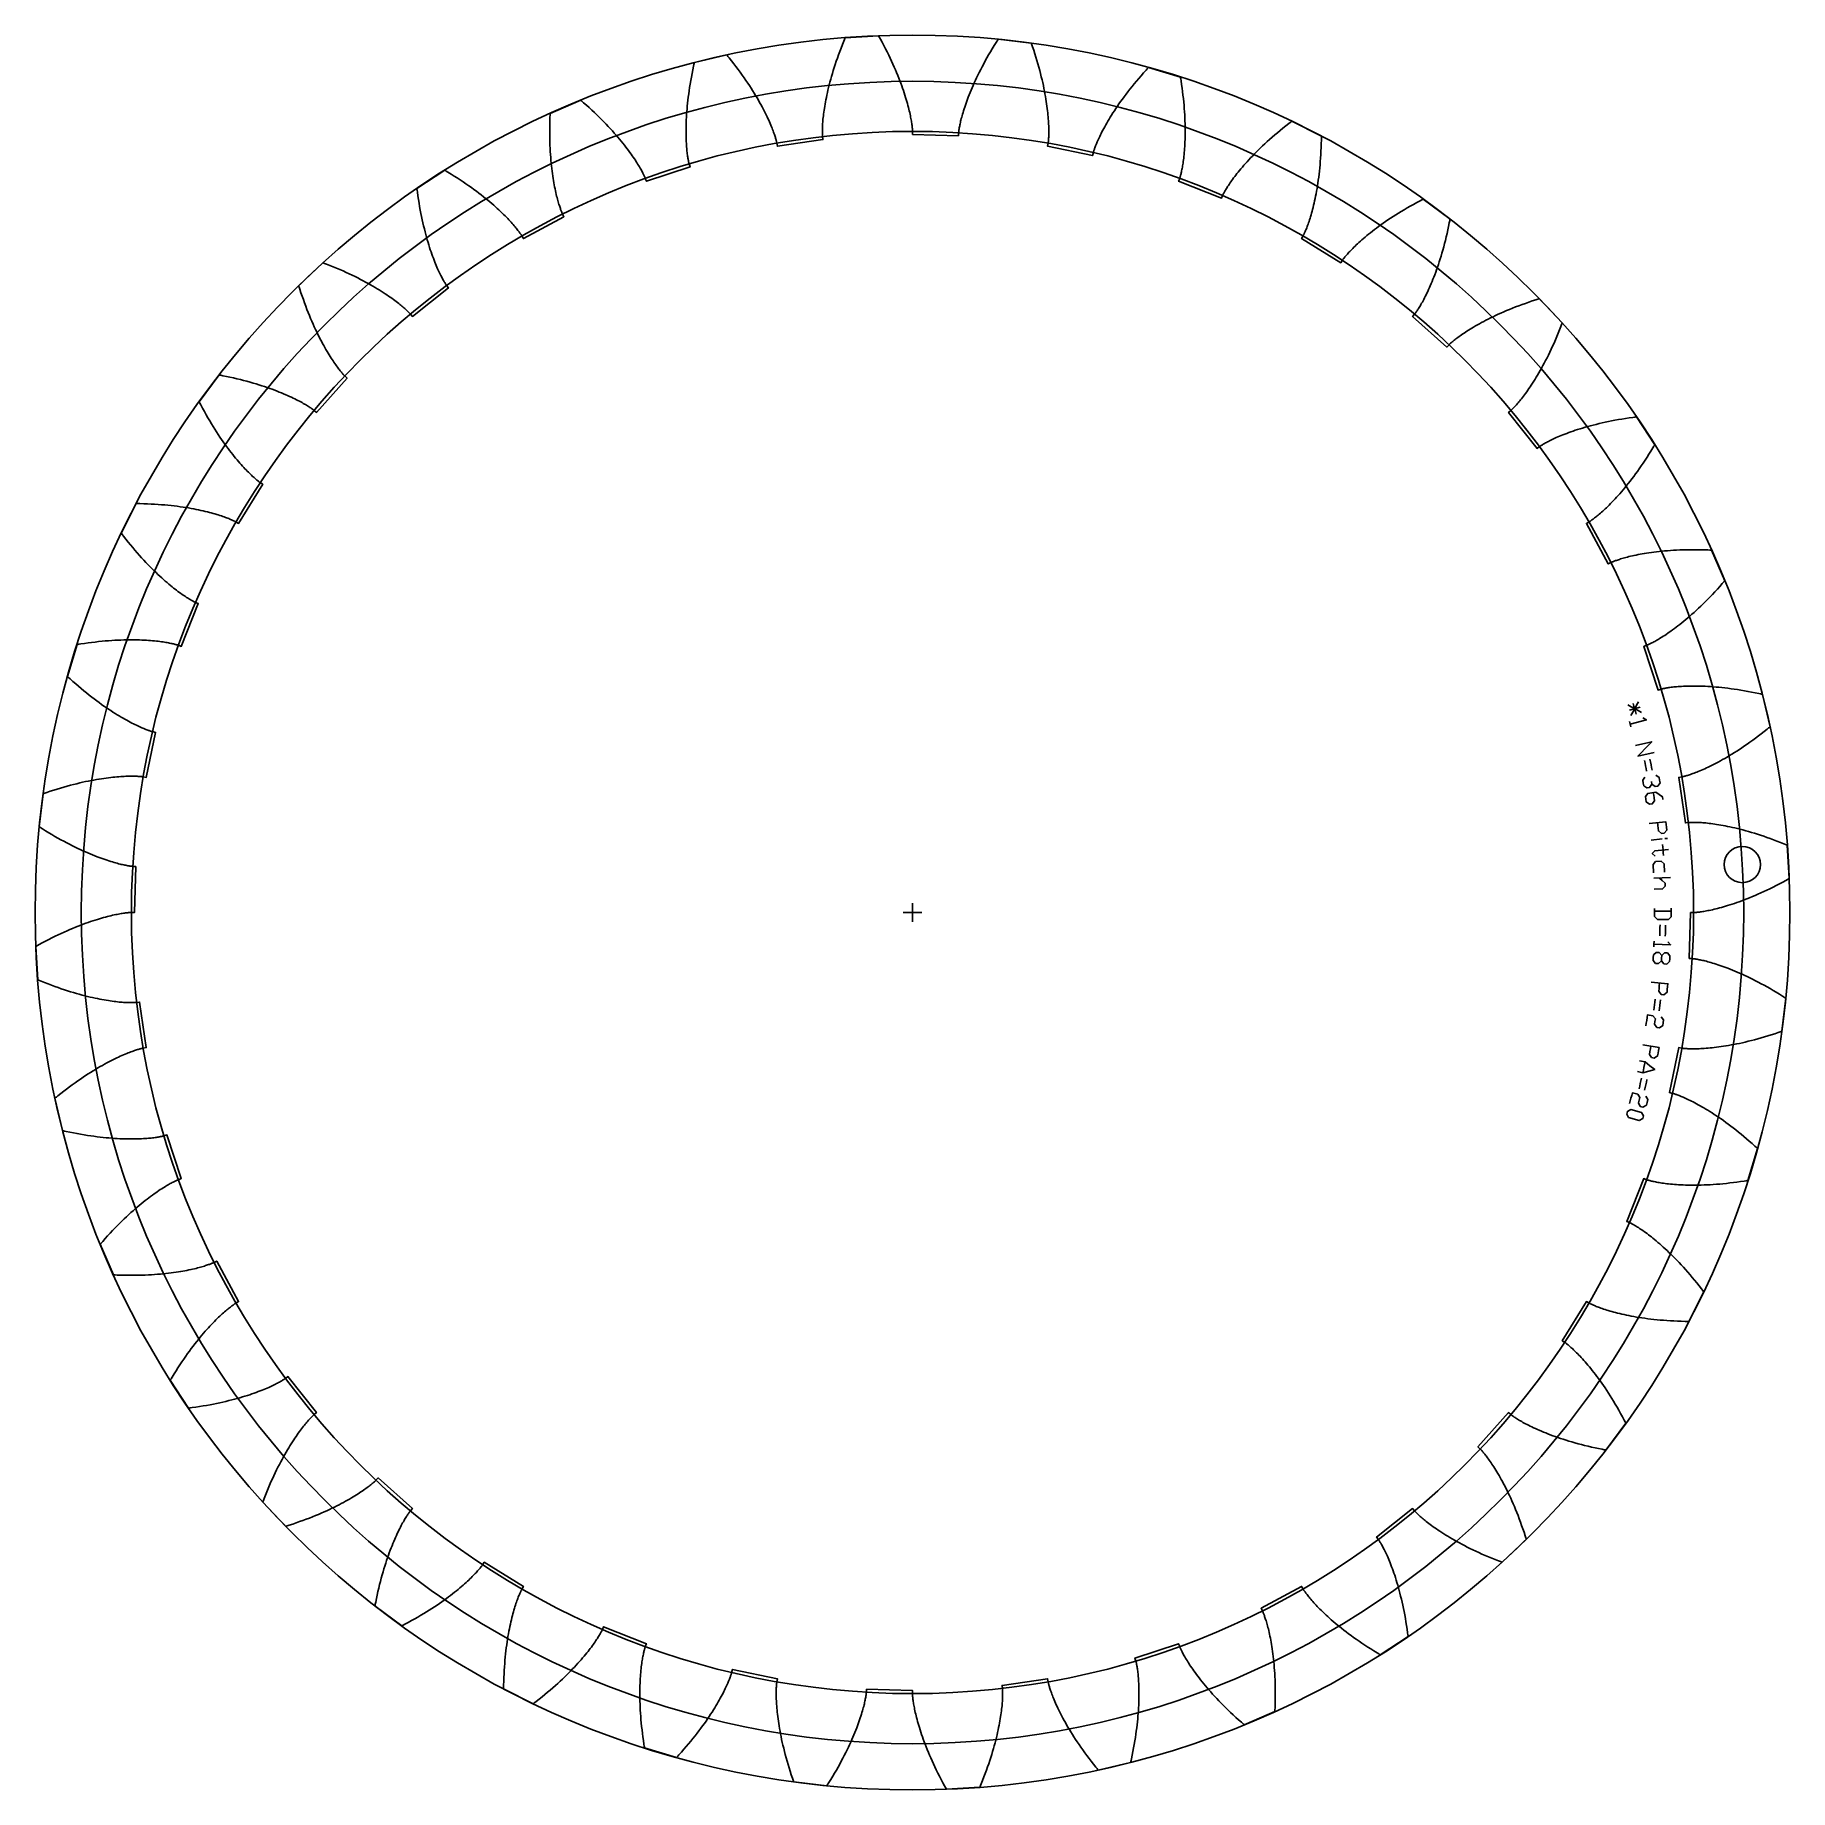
# Model space of a CAD drawing. Extents: x -9.5 to 9.5, y -9.5 to 9.5.
import ezdxf

# ---------------------------------------------------------------- set-up
doc = ezdxf.new("R2010")
doc.units = 0
doc.header["$MEASUREMENT"] = 0
for name, color, linetype in [('gear', 7, 'CONTINUOUS'), ('gear_guides', 5, 'CONTINUOUS'), ('gear_texts', 7, 'CONTINUOUS')]:
    doc.layers.add(name, color=color, linetype=linetype)

msp = doc.modelspace()

# ---------------------------------------------------------------- linework, layer by layer
at = {"layer": 'gear'}
msp.add_lwpolyline([(8.425, 0), (8.458522, 0.000015), (8.46035, 0.000056), (8.462972, 0.000141), (8.466389, 0.000284), (8.470597, 0.000501), (8.475597, 0.000808), (8.481387, 0.001219), (8.487965, 0.00175), (8.49533, 0.002417), (8.503479, 0.003234), (8.512409, 0.004217), (8.52212, 0.005381), (8.532607, 0.006742), (8.543868, 0.008314), (8.5559, 0.010113), (8.568699, 0.012153), (8.582262, 0.014451), (8.596584, 0.01702), (8.611662, 0.019875), (8.627491, 0.023033), (8.644067, 0.026506), (8.661385, 0.030311), (8.679441, 0.034462), (8.698228, 0.038973), (8.717743, 0.043859), (8.737978, 0.049135), (8.758929, 0.054815), (8.780589, 0.060913), (8.802952, 0.067444), (8.826012, 0.074421), (8.849762, 0.081859), (8.874195, 0.089773), (8.899304, 0.098175), (8.925082, 0.10708), (8.951522, 0.116501), (8.978615, 0.126452), (9.006354, 0.136947), (9.034732, 0.147999), (9.063738, 0.159621), (9.093366, 0.171826), (9.123607, 0.184629), (9.154451, 0.198041), (9.185889, 0.212075), (9.217913, 0.226745), (9.250513, 0.242063), (9.283679, 0.258042), (9.317402, 0.274693), (9.351671, 0.292029), (9.386476, 0.310063), (9.421807, 0.328805), (9.457654, 0.348269), (9.475767, 0.358275), (9.484871, 0.363347), (9.489434, 0.365901), (9.491719, 0.367182), (9.492862, 0.367824), (9.492875, 0.367861), (9.47207, 0.727936), (9.472052, 0.727972), (9.470843, 0.728478), (9.468426, 0.729487), (9.463599, 0.731498), (9.453972, 0.735488), (9.434827, 0.743341), (9.396977, 0.758547), (9.359722, 0.773096), (9.323071, 0.787), (9.287034, 0.800274), (9.251618, 0.812931), (9.216832, 0.824983), (9.182685, 0.836444), (9.149184, 0.847328), (9.116339, 0.857648), (9.084155, 0.867418), (9.052641, 0.876653), (9.021805, 0.885365), (8.991653, 0.893569), (8.962191, 0.901279), (8.933428, 0.908509), (8.905369, 0.915273), (8.87802, 0.921586), (8.851388, 0.927463), (8.825478, 0.932917), (8.800296, 0.937964), (8.775847, 0.942617), (8.752137, 0.946892), (8.729171, 0.950804), (8.706953, 0.954367), (8.685487, 0.957596), (8.664779, 0.960506), (8.644832, 0.963112), (8.625649, 0.965429), (8.607236, 0.967472), (8.589595, 0.969257), (8.572729, 0.970799), (8.556641, 0.972112), (8.541335, 0.973212), (8.526812, 0.974114), (8.513075, 0.974834), (8.500126, 0.975387), (8.487968, 0.975788), (8.4766, 0.976053), (8.466026, 0.976196), (8.456246, 0.976235), (8.447261, 0.976182), (8.439073, 0.976056), (8.43168, 0.97587), (8.425085, 0.97564), (8.419286, 0.975381), (8.414284, 0.97511), (8.410079, 0.974841), (8.406669, 0.974589), (8.404054, 0.974371), (8.402233, 0.974202), (8.368933, 0.970356), (8.297005, 1.462986), (8.330015, 1.468822), (8.331808, 1.46918), (8.334376, 1.469719), (8.337716, 1.470453), (8.341823, 1.471397), (8.346693, 1.472567), (8.352324, 1.473978), (8.35871, 1.475643), (8.365847, 1.477578), (8.37373, 1.479798), (8.382355, 1.482317), (8.391715, 1.48515), (8.401807, 1.488311), (8.412624, 1.491815), (8.424161, 1.495676), (8.436411, 1.499908), (8.449368, 1.504525), (8.463027, 1.509542), (8.47738, 1.514973), (8.49242, 1.520831), (8.508142, 1.52713), (8.524536, 1.533884), (8.541596, 1.541107), (8.559315, 1.548812), (8.577685, 1.557013), (8.596696, 1.565722), (8.616343, 1.574954), (8.636615, 1.584721), (8.657504, 1.595035), (8.679002, 1.605911), (8.701099, 1.617361), (8.723787, 1.629397), (8.747056, 1.642031), (8.770896, 1.655277), (8.795298, 1.669146), (8.820252, 1.683651), (8.845747, 1.698803), (8.871774, 1.714615), (8.898322, 1.731097), (8.92538, 1.748262), (8.952938, 1.766122), (8.980985, 1.784686), (9.009509, 1.803967), (9.038499, 1.823974), (9.067943, 1.844721), (9.097831, 1.866215), (9.12815, 1.888469), (9.158888, 1.911493), (9.190033, 1.935297), (9.221573, 1.95989), (9.253495, 1.985283), (9.269595, 1.998282), (9.27768, 2.004858), (9.28173, 2.008165), (9.283758, 2.009823), (9.284772, 2.010654), (9.284779, 2.010693), (9.201763, 2.361685), (9.20174, 2.361717), (9.200461, 2.362005), (9.197905, 2.36258), (9.192802, 2.363722), (9.182629, 2.365979), (9.162411, 2.370389), (9.122495, 2.378791), (9.08328, 2.386649), (9.044772, 2.393978), (9.006977, 2.400793), (8.969901, 2.407107), (8.933551, 2.412935), (8.897932, 2.418293), (8.863051, 2.423194), (8.828912, 2.427654), (8.795521, 2.431687), (8.762882, 2.435309), (8.731001, 2.438534), (8.699883, 2.441377), (8.66953, 2.443854), (8.639948, 2.44598), (8.611141, 2.447769), (8.583111, 2.449237), (8.555863, 2.4504), (8.5294, 2.451272), (8.503724, 2.451869), (8.478839, 2.452207), (8.454747, 2.452299), (8.43145, 2.452164), (8.40895, 2.451814), (8.38725, 2.451266), (8.366351, 2.450536), (8.346255, 2.449639), (8.326961, 2.44859), (8.308473, 2.447405), (8.29079, 2.4461), (8.273912, 2.444689), (8.257841, 2.443188), (8.242576, 2.441614), (8.228117, 2.439981), (8.214464, 2.438304), (8.201616, 2.4366), (8.189572, 2.434884), (8.178332, 2.43317), (8.167893, 2.431476), (8.158255, 2.429815), (8.149416, 2.428204), (8.141374, 2.426657), (8.134126, 2.42519), (8.127671, 2.423818), (8.122005, 2.422557), (8.117126, 2.421421), (8.113031, 2.420425), (8.109717, 2.419586), (8.10718, 2.418917), (8.105416, 2.418434), (8.073289, 2.408864), (7.91691, 2.88152), (7.948405, 2.892999), (7.950109, 2.893663), (7.952545, 2.89464), (7.955706, 2.895942), (7.959586, 2.897586), (7.96418, 2.899584), (7.96948, 2.901951), (7.97548, 2.9047), (7.982172, 2.907845), (7.98955, 2.9114), (7.997606, 2.915378), (8.006333, 2.919793), (8.015722, 2.924659), (8.025767, 2.929988), (8.036457, 2.935793), (8.047787, 2.942088), (8.059745, 2.948885), (8.072325, 2.956198), (8.085517, 2.964039), (8.099312, 2.972419), (8.1137, 2.981353), (8.128673, 2.990851), (8.14422, 3.000927), (8.160332, 3.011592), (8.176998, 3.022858), (8.194208, 3.034736), (8.211953, 3.047239), (8.230221, 3.060378), (8.249002, 3.074163), (8.268285, 3.088607), (8.288058, 3.103719), (8.308311, 3.119512), (8.329033, 3.135995), (8.350211, 3.15318), (8.371833, 3.171076), (8.393889, 3.189693), (8.416366, 3.209042), (8.439252, 3.229133), (8.462535, 3.249976), (8.486201, 3.271578), (8.510239, 3.293952), (8.534636, 3.317104), (8.559378, 3.341045), (8.584454, 3.365783), (8.609848, 3.391327), (8.635549, 3.417685), (8.661543, 3.444866), (8.687816, 3.472877), (8.714355, 3.501727), (8.741145, 3.531424), (8.768173, 3.561974), (8.781771, 3.577572), (8.788591, 3.585452), (8.792006, 3.589412), (8.793715, 3.591397), (8.794569, 3.592391), (8.794569, 3.592431), (8.651865, 3.923675), (8.651837, 3.923703), (8.650527, 3.923764), (8.647911, 3.923886), (8.642687, 3.924125), (8.632276, 3.924581), (8.611599, 3.925413), (8.570832, 3.926756), (8.530847, 3.927686), (8.491651, 3.928217), (8.453247, 3.928364), (8.415638, 3.928145), (8.378828, 3.927572), (8.34282, 3.926663), (8.307618, 3.925433), (8.273223, 3.923897), (8.239639, 3.922071), (8.206867, 3.91997), (8.174911, 3.91761), (8.143771, 3.915006), (8.11345, 3.912175), (8.083948, 3.909131), (8.055267, 3.905891), (8.027409, 3.90247), (8.000373, 3.898883), (7.97416, 3.895146), (7.948771, 3.891276), (7.924205, 3.887287), (7.900463, 3.883195), (7.877543, 3.879016), (7.855447, 3.874764), (7.834171, 3.870457), (7.813716, 3.866109), (7.794081, 3.861735), (7.775263, 3.857352), (7.757261, 3.852975), (7.740073, 3.848618), (7.723697, 3.844298), (7.708131, 3.84003), (7.693371, 3.835829), (7.679416, 3.831709), (7.666261, 3.827688), (7.653904, 3.823778), (7.642341, 3.819997), (7.631569, 3.816358), (7.621583, 3.812876), (7.61238, 3.809567), (7.603955, 3.806445), (7.596304, 3.803525), (7.589421, 3.800822), (7.583302, 3.79835), (7.577941, 3.796124), (7.573333, 3.794158), (7.569474, 3.792467), (7.566355, 3.791065), (7.563973, 3.789965), (7.56232, 3.789183), (7.532343, 3.77418), (7.296264, 4.2125), (7.325287, 4.229274), (7.32685, 4.230224), (7.329079, 4.231608), (7.331965, 4.23344), (7.335502, 4.235733), (7.339678, 4.238498), (7.344487, 4.241749), (7.349918, 4.245498), (7.355963, 4.249758), (7.362611, 4.25454), (7.369854, 4.259857), (7.377682, 4.26572), (7.386084, 4.272142), (7.39505, 4.279134), (7.40457, 4.286708), (7.414634, 4.294875), (7.425231, 4.303645), (7.43635, 4.313031), (7.44798, 4.323043), (7.46011, 4.333692), (7.472729, 4.344989), (7.485824, 4.356943), (7.499385, 4.369565), (7.5134, 4.382866), (7.527857, 4.396855), (7.542744, 4.411541), (7.558048, 4.426935), (7.573757, 4.443046), (7.589858, 4.459884), (7.60634, 4.477456), (7.623189, 4.495773), (7.640392, 4.514843), (7.657936, 4.534674), (7.675808, 4.555275), (7.693995, 4.576653), (7.712483, 4.598818), (7.731258, 4.621777), (7.750308, 4.645536), (7.769617, 4.670105), (7.789173, 4.695489), (7.808961, 4.721697), (7.828966, 4.748734), (7.849176, 4.776607), (7.869574, 4.805324), (7.890148, 4.834889), (7.910881, 4.86531), (7.93176, 4.896592), (7.95277, 4.92874), (7.973896, 4.96176), (7.995122, 4.995658), (8.016434, 5.030437), (8.027118, 5.048159), (8.032465, 5.057104), (8.035141, 5.061597), (8.036479, 5.063848), (8.037148, 5.064975), (8.03714, 5.065015), (7.839085, 5.366446), (7.839052, 5.366469), (7.837752, 5.366302), (7.835154, 5.365968), (7.829968, 5.365295), (7.819636, 5.363937), (7.799129, 5.361166), (7.758747, 5.355409), (7.719209, 5.349381), (7.680516, 5.343098), (7.64267, 5.336575), (7.605671, 5.329827), (7.569519, 5.322872), (7.534216, 5.315724), (7.499762, 5.3084), (7.466157, 5.300914), (7.4334, 5.293284), (7.401491, 5.285524), (7.37043, 5.277651), (7.340215, 5.269679), (7.310846, 5.261626), (7.282321, 5.253505), (7.254639, 5.245334), (7.227798, 5.237127), (7.201795, 5.2289), (7.176629, 5.220669), (7.152298, 5.212448), (7.128798, 5.204254), (7.106127, 5.196101), (7.084282, 5.188006), (7.063259, 5.179982), (7.043055, 5.172046), (7.023666, 5.164212), (7.005088, 5.156495), (6.987317, 5.148911), (6.970349, 5.141474), (6.954179, 5.134199), (6.938802, 5.127101), (6.924213, 5.120194), (6.910407, 5.113494), (6.897379, 5.107014), (6.885122, 5.100769), (6.873632, 5.094773), (6.862902, 5.089041), (6.852925, 5.083587), (6.843696, 5.078424), (6.835207, 5.073567), (6.827452, 5.06903), (6.820423, 5.064825), (6.814114, 5.060968), (6.808518, 5.057471), (6.803625, 5.054348), (6.799429, 5.051612), (6.795921, 5.049276), (6.793094, 5.047354), (6.790938, 5.045857), (6.789446, 5.0448), (6.76253, 5.024819), (6.453924, 5.415486), (6.479594, 5.437044), (6.480968, 5.438251), (6.482922, 5.440002), (6.485447, 5.442307), (6.488532, 5.445179), (6.492165, 5.448627), (6.496336, 5.452664), (6.501034, 5.457299), (6.506247, 5.462544), (6.511964, 5.468408), (6.518173, 5.474902), (6.524864, 5.482035), (6.532023, 5.489819), (6.539639, 5.498262), (6.547699, 5.507373), (6.556192, 5.517164), (6.565105, 5.527641), (6.574425, 5.538815), (6.58414, 5.550695), (6.594236, 5.563288), (6.604702, 5.576604), (6.615523, 5.590651), (6.626686, 5.605436), (6.638178, 5.620968), (6.649986, 5.637255), (6.662096, 5.654304), (6.674495, 5.672121), (6.687167, 5.690716), (6.700101, 5.710093), (6.71328, 5.730261), (6.726693, 5.751225), (6.740323, 5.772992), (6.754157, 5.795569), (6.76818, 5.81896), (6.782378, 5.843172), (6.796737, 5.86821), (6.81124, 5.89408), (6.825874, 5.920787), (6.840624, 5.948335), (6.855475, 5.97673), (6.870411, 6.005975), (6.885418, 6.036076), (6.90048, 6.067035), (6.915582, 6.098857), (6.930709, 6.131546), (6.945845, 6.165105), (6.960975, 6.199537), (6.976083, 6.234845), (6.991154, 6.271032), (7.006171, 6.308101), (7.02112, 6.346053), (7.028564, 6.365361), (7.032277, 6.375098), (7.034132, 6.379987), (7.035058, 6.382437), (7.035522, 6.383663), (7.035507, 6.383701), (6.788118, 6.64616), (6.788082, 6.646177), (6.78683, 6.645787), (6.78433, 6.645007), (6.77934, 6.643444), (6.7694, 6.640312), (6.749686, 6.634022), (6.710917, 6.621341), (6.673027, 6.608539), (6.636013, 6.595632), (6.599874, 6.582636), (6.564609, 6.569566), (6.530214, 6.556439), (6.496689, 6.543269), (6.46403, 6.530073), (6.432235, 6.516866), (6.401301, 6.503663), (6.371224, 6.490481), (6.342002, 6.477333), (6.313631, 6.464236), (6.286106, 6.451205), (6.259425, 6.438255), (6.233582, 6.4254), (6.208573, 6.412657), (6.184395, 6.40004), (6.161041, 6.387564), (6.138506, 6.375243), (6.116786, 6.363093), (6.095876, 6.351127), (6.075768, 6.339361), (6.056458, 6.327808), (6.037939, 6.316484), (6.020205, 6.305402), (6.003249, 6.294577), (5.987065, 6.284022), (5.971646, 6.273752), (5.956985, 6.263779), (5.943074, 6.254119), (5.929906, 6.244784), (5.917474, 6.235788), (5.905768, 6.227144), (5.894783, 6.218866), (5.884508, 6.210966), (5.874936, 6.203457), (5.866058, 6.196353), (5.857865, 6.189667), (5.850349, 6.183409), (5.8435, 6.177594), (5.837308, 6.172233), (5.831765, 6.167339), (5.82686, 6.162923), (5.822584, 6.158998), (5.818927, 6.155575), (5.815878, 6.152666), (5.813428, 6.150281), (5.811565, 6.148433), (5.810279, 6.147133), (5.787242, 6.122782), (5.415486, 6.453924), (5.437021, 6.479613), (5.438165, 6.48104), (5.439786, 6.483104), (5.441872, 6.485813), (5.444411, 6.489176), (5.44739, 6.493203), (5.450797, 6.497903), (5.454618, 6.503283), (5.458841, 6.509353), (5.463453, 6.516121), (5.468441, 6.523595), (5.473791, 6.531782), (5.47949, 6.54069), (5.485524, 6.550327), (5.49188, 6.5607), (5.498544, 6.571816), (5.505502, 6.583682), (5.51274, 6.596305), (5.520244, 6.609691), (5.528, 6.623847), (5.535994, 6.638777), (5.544212, 6.65449), (5.552638, 6.670989), (5.561258, 6.688281), (5.570059, 6.706371), (5.579025, 6.725263), (5.58814, 6.744963), (5.597392, 6.765475), (5.606764, 6.786804), (5.616241, 6.808954), (5.625809, 6.831929), (5.635453, 6.855732), (5.645156, 6.880368), (5.654905, 6.905839), (5.664683, 6.932149), (5.674475, 6.9593), (5.684266, 6.987295), (5.69404, 7.016138), (5.703782, 7.045829), (5.713477, 7.076371), (5.723108, 7.107765), (5.732659, 7.140014), (5.742117, 7.173119), (5.751463, 7.20708), (5.760684, 7.241899), (5.769763, 7.277577), (5.778684, 7.314113), (5.787431, 7.351508), (5.795989, 7.389762), (5.804342, 7.428875), (5.812473, 7.468847), (5.816451, 7.489154), (5.818417, 7.499388), (5.819394, 7.504525), (5.819882, 7.507098), (5.820125, 7.508387), (5.820104, 7.508421), (5.530898, 7.723935), (5.530859, 7.723945), (5.529694, 7.723343), (5.527367, 7.722141), (5.522724, 7.719735), (5.51348, 7.714925), (5.495157, 7.705307), (5.45918, 7.686086), (5.424088, 7.666899), (5.389877, 7.647761), (5.356544, 7.628687), (5.324084, 7.609692), (5.292492, 7.590792), (5.261763, 7.572), (5.231892, 7.553334), (5.202873, 7.534806), (5.174701, 7.516432), (5.147371, 7.498227), (5.120876, 7.480205), (5.09521, 7.46238), (5.070366, 7.444768), (5.046339, 7.427381), (5.023121, 7.410234), (5.000705, 7.393342), (4.979085, 7.376718), (4.958252, 7.360376), (4.938199, 7.344329), (4.918919, 7.328592), (4.900404, 7.313177), (4.882645, 7.298098), (4.865634, 7.283368), (4.849363, 7.269), (4.833822, 7.255007), (4.819004, 7.241401), (4.804899, 7.228197), (4.791498, 7.215405), (4.778791, 7.203038), (4.766769, 7.191109), (4.755422, 7.179629), (4.744741, 7.168611), (4.734714, 7.158066), (4.725333, 7.148005), (4.716586, 7.138441), (4.708463, 7.129385), (4.700954, 7.120847), (4.694047, 7.112839), (4.687731, 7.105372), (4.681996, 7.098456), (4.676829, 7.092101), (4.67222, 7.086319), (4.668157, 7.081118), (4.664627, 7.07651), (4.66162, 7.072504), (4.659123, 7.069109), (4.657124, 7.066336), (4.65561, 7.064193), (4.654569, 7.062689), (4.63611, 7.034707), (4.2125, 7.296264), (4.229248, 7.325302), (4.230126, 7.326906), (4.231364, 7.32922), (4.232948, 7.33225), (4.234864, 7.336003), (4.237099, 7.340486), (4.239638, 7.345706), (4.242467, 7.351668), (4.245572, 7.35838), (4.248939, 7.365845), (4.252553, 7.374071), (4.2564, 7.383063), (4.260465, 7.392826), (4.264734, 7.403364), (4.269192, 7.414683), (4.273824, 7.426788), (4.278616, 7.439682), (4.283552, 7.45337), (4.288618, 7.467855), (4.293799, 7.483143), (4.299078, 7.499235), (4.304442, 7.516135), (4.309876, 7.533847), (4.315363, 7.552373), (4.320888, 7.571716), (4.326437, 7.591879), (4.331993, 7.612862), (4.337542, 7.634669), (4.343068, 7.657302), (4.348555, 7.680761), (4.353989, 7.705048), (4.359352, 7.730164), (4.36463, 7.756111), (4.369807, 7.782888), (4.374868, 7.810496), (4.379797, 7.838935), (4.384578, 7.868205), (4.389195, 7.898306), (4.393634, 7.929238), (4.397877, 7.960999), (4.40191, 7.99359), (4.405717, 8.027007), (4.409282, 8.061251), (4.412589, 8.09632), (4.415624, 8.132211), (4.418369, 8.168923), (4.42081, 8.206453), (4.422931, 8.244799), (4.424716, 8.283958), (4.42615, 8.323927), (4.427217, 8.364703), (4.427608, 8.385393), (4.427767, 8.395813), (4.427838, 8.401042), (4.427871, 8.403661), (4.427886, 8.404971), (4.42786, 8.405002), (4.105624, 8.567021), (4.105584, 8.567024), (4.104541, 8.56623), (4.102459, 8.564641), (4.098304, 8.561466), (4.090035, 8.555124), (4.073661, 8.54247), (4.041568, 8.517294), (4.010341, 8.492305), (3.979973, 8.467517), (3.950459, 8.442944), (3.92179, 8.418601), (3.89396, 8.394502), (3.866961, 8.37066), (3.840785, 8.34709), (3.815424, 8.323805), (3.790871, 8.300818), (3.767117, 8.278144), (3.744154, 8.255795), (3.721973, 8.233784), (3.700566, 8.212125), (3.679922, 8.19083), (3.660035, 8.169912), (3.640893, 8.149384), (3.622487, 8.129258), (3.604809, 8.109547), (3.587848, 8.090262), (3.571593, 8.071415), (3.556036, 8.053019), (3.541165, 8.035086), (3.526971, 8.017625), (3.513442, 8.00065), (3.500567, 7.984171), (3.488337, 7.9682), (3.476739, 7.952746), (3.465762, 7.937821), (3.455396, 7.923436), (3.445628, 7.9096), (3.436447, 7.896325), (3.427841, 7.883619), (3.419798, 7.871493), (3.412306, 7.859956), (3.405353, 7.849019), (3.398927, 7.83869), (3.393014, 7.828978), (3.387602, 7.819892), (3.382679, 7.811441), (3.378232, 7.803634), (3.374247, 7.796479), (3.370712, 7.789984), (3.367614, 7.784157), (3.364938, 7.779006), (3.362672, 7.774539), (3.360802, 7.770762), (3.359315, 7.767683), (3.358197, 7.76531), (3.357433, 7.763648), (3.344113, 7.732886), (2.88152, 7.91691), (2.892971, 7.948415), (2.893557, 7.950148), (2.894375, 7.952641), (2.895408, 7.9559), (2.896644, 7.959929), (2.898066, 7.964732), (2.89966, 7.970314), (2.90141, 7.976677), (2.903303, 7.983825), (2.905322, 7.991762), (2.907453, 8.000491), (2.90968, 8.010014), (2.911988, 8.020334), (2.914362, 8.031454), (2.916787, 8.043375), (2.919247, 8.0561), (2.921727, 8.06963), (2.924212, 8.083967), (2.926685, 8.099113), (2.929132, 8.115067), (2.931537, 8.131832), (2.933885, 8.149407), (2.93616, 8.167793), (2.938347, 8.186991), (2.940429, 8.206999), (2.942393, 8.227819), (2.944221, 8.249449), (2.945899, 8.271888), (2.947411, 8.295136), (2.948741, 8.319192), (2.949874, 8.344053), (2.950795, 8.369719), (2.951487, 8.396188), (2.951936, 8.423457), (2.952126, 8.451525), (2.952041, 8.480388), (2.951667, 8.510043), (2.950987, 8.540489), (2.949987, 8.571722), (2.94865, 8.603737), (2.946963, 8.636533), (2.944909, 8.670104), (2.942473, 8.704447), (2.939641, 8.739557), (2.936397, 8.775429), (2.932726, 8.81206), (2.928612, 8.849444), (2.924042, 8.887576), (2.919, 8.92645), (2.913472, 8.966061), (2.907442, 9.006403), (2.904235, 9.026846), (2.902582, 9.037135), (2.901743, 9.042297), (2.901321, 9.044882), (2.901109, 9.046175), (2.901078, 9.046201), (2.555603, 9.149803), (2.555563, 9.149799), (2.554674, 9.148835), (2.552899, 9.14691), (2.549358, 9.143061), (2.542316, 9.135379), (2.528389, 9.120075), (2.501155, 9.089708), (2.474741, 9.059676), (2.44914, 9.029991), (2.424341, 9.000667), (2.400335, 8.971715), (2.377112, 8.94315), (2.354663, 8.914982), (2.332978, 8.887224), (2.312046, 8.859889), (2.291857, 8.832988), (2.272402, 8.806533), (2.253668, 8.780536), (2.235646, 8.755008), (2.218325, 8.72996), (2.201693, 8.705404), (2.18574, 8.681351), (2.170454, 8.657811), (2.155823, 8.634795), (2.141836, 8.612313), (2.128481, 8.590376), (2.115746, 8.568993), (2.10362, 8.548175), (2.092089, 8.527931), (2.081142, 8.508272), (2.070766, 8.489205), (2.060949, 8.470741), (2.051678, 8.452888), (2.042939, 8.435655), (2.034721, 8.419051), (2.027011, 8.403084), (2.019794, 8.387763), (2.013057, 8.373094), (2.006789, 8.359087), (2.000974, 8.345749), (1.995599, 8.333087), (1.990651, 8.321108), (1.986115, 8.30982), (1.981979, 8.299228), (1.978227, 8.289341), (1.974846, 8.280164), (1.971822, 8.271703), (1.96914, 8.263965), (1.966787, 8.256955), (1.964747, 8.250678), (1.963007, 8.245141), (1.961551, 8.240348), (1.960366, 8.236304), (1.959436, 8.233014), (1.958746, 8.230482), (1.958283, 8.228713), (1.950507, 8.196106), (1.462986, 8.297005), (1.468792, 8.33002), (1.469069, 8.331828), (1.469441, 8.334425), (1.469893, 8.337814), (1.47041, 8.341997), (1.470977, 8.346974), (1.471577, 8.352747), (1.472196, 8.359318), (1.472819, 8.366686), (1.473429, 8.374853), (1.474012, 8.383819), (1.474551, 8.393584), (1.475032, 8.404149), (1.475439, 8.415512), (1.475757, 8.427673), (1.47597, 8.440632), (1.476063, 8.454387), (1.47602, 8.468938), (1.475826, 8.484282), (1.475465, 8.50042), (1.474923, 8.517347), (1.474183, 8.535063), (1.473231, 8.553565), (1.472051, 8.57285), (1.470627, 8.592917), (1.468945, 8.613761), (1.46699, 8.635379), (1.464746, 8.657769), (1.462198, 8.680927), (1.459331, 8.704848), (1.456129, 8.729529), (1.452579, 8.754965), (1.448665, 8.781151), (1.444372, 8.808084), (1.439685, 8.835758), (1.434589, 8.864168), (1.429071, 8.893308), (1.423115, 8.923173), (1.416706, 8.953758), (1.409831, 8.985055), (1.402474, 9.017059), (1.394622, 9.049764), (1.386259, 9.083162), (1.377373, 9.117246), (1.367949, 9.152011), (1.357973, 9.187448), (1.34743, 9.223549), (1.336308, 9.260308), (1.324592, 9.297716), (1.31227, 9.335765), (1.299326, 9.374447), (1.292617, 9.394023), (1.289203, 9.403869), (1.287481, 9.408806), (1.286616, 9.411279), (1.286183, 9.412516), (1.286148, 9.412535), (0.927931, 9.454573), (0.927892, 9.454562), (0.927184, 9.453459), (0.92577, 9.451254), (0.922952, 9.446849), (0.917351, 9.438061), (0.906292, 9.42057), (0.884745, 9.385936), (0.863948, 9.351773), (0.84389, 9.318094), (0.82456, 9.284909), (0.805946, 9.252229), (0.788037, 9.220064), (0.77082, 9.188426), (0.754284, 9.157325), (0.738417, 9.12677), (0.723207, 9.096772), (0.70864, 9.067341), (0.694706, 9.038485), (0.681391, 9.010216), (0.668682, 8.982541), (0.656567, 8.95547), (0.645033, 8.929012), (0.634067, 8.903175), (0.623655, 8.877967), (0.613784, 8.853398), (0.604441, 8.829475), (0.595613, 8.806206), (0.587286, 8.783599), (0.579446, 8.76166), (0.572079, 8.740398), (0.565172, 8.71982), (0.55871, 8.699931), (0.552679, 8.68074), (0.547066, 8.662251), (0.541857, 8.644473), (0.537035, 8.627409), (0.532589, 8.611067), (0.528502, 8.595452), (0.524761, 8.580569), (0.52135, 8.566424), (0.518256, 8.553021), (0.515463, 8.540365), (0.512957, 8.52846), (0.510722, 8.517312), (0.508744, 8.506923), (0.507008, 8.497298), (0.505499, 8.488441), (0.504202, 8.480354), (0.503102, 8.473042), (0.502183, 8.466507), (0.501431, 8.460751), (0.500829, 8.455778), (0.500364, 8.45159), (0.500019, 8.448188), (0.49978, 8.445575), (0.499631, 8.443753), (0.497636, 8.41029), (0, 8.425), (-0.000015, 8.458522), (-0.000056, 8.46035), (-0.000141, 8.462972), (-0.000284, 8.466389), (-0.000501, 8.470597), (-0.000808, 8.475597), (-0.001219, 8.481387), (-0.00175, 8.487965), (-0.002417, 8.49533), (-0.003234, 8.503479), (-0.004217, 8.512409), (-0.005381, 8.52212), (-0.006742, 8.532607), (-0.008314, 8.543868), (-0.010113, 8.5559), (-0.012153, 8.568699), (-0.014451, 8.582262), (-0.01702, 8.596584), (-0.019875, 8.611662), (-0.023033, 8.627491), (-0.026506, 8.644067), (-0.030311, 8.661385), (-0.034462, 8.679441), (-0.038973, 8.698228), (-0.043859, 8.717743), (-0.049135, 8.737978), (-0.054815, 8.758929), (-0.060913, 8.780589), (-0.067444, 8.802952), (-0.074421, 8.826012), (-0.081859, 8.849762), (-0.089773, 8.874195), (-0.098175, 8.899304), (-0.10708, 8.925082), (-0.116501, 8.951522), (-0.126452, 8.978615), (-0.136947, 9.006354), (-0.147999, 9.034732), (-0.159621, 9.063738), (-0.171826, 9.093366), (-0.184629, 9.123607), (-0.198041, 9.154451), (-0.212075, 9.185889), (-0.226745, 9.217913), (-0.242063, 9.250513), (-0.258042, 9.283679), (-0.274693, 9.317402), (-0.292029, 9.351671), (-0.310063, 9.386476), (-0.328805, 9.421807), (-0.348269, 9.457654), (-0.358275, 9.475767), (-0.363347, 9.484871), (-0.365901, 9.489434), (-0.367182, 9.491719), (-0.367824, 9.492862), (-0.367861, 9.492875), (-0.727936, 9.47207), (-0.727972, 9.472052), (-0.728478, 9.470843), (-0.729487, 9.468426), (-0.731498, 9.463599), (-0.735488, 9.453972), (-0.743341, 9.434827), (-0.758547, 9.396977), (-0.773096, 9.359722), (-0.787, 9.323071), (-0.800274, 9.287034), (-0.812931, 9.251618), (-0.824983, 9.216832), (-0.836444, 9.182685), (-0.847328, 9.149184), (-0.857648, 9.116339), (-0.867418, 9.084155), (-0.876653, 9.052641), (-0.885365, 9.021805), (-0.893569, 8.991653), (-0.901279, 8.962191), (-0.908509, 8.933428), (-0.915273, 8.905369), (-0.921586, 8.87802), (-0.927463, 8.851388), (-0.932917, 8.825478), (-0.937964, 8.800296), (-0.942617, 8.775847), (-0.946892, 8.752137), (-0.950804, 8.729171), (-0.954367, 8.706953), (-0.957596, 8.685487), (-0.960506, 8.664779), (-0.963112, 8.644832), (-0.965429, 8.625649), (-0.967472, 8.607236), (-0.969257, 8.589595), (-0.970799, 8.572729), (-0.972112, 8.556641), (-0.973212, 8.541335), (-0.974114, 8.526812), (-0.974834, 8.513075), (-0.975387, 8.500126), (-0.975788, 8.487968), (-0.976053, 8.4766), (-0.976196, 8.466026), (-0.976235, 8.456246), (-0.976182, 8.447261), (-0.976056, 8.439073), (-0.97587, 8.43168), (-0.97564, 8.425085), (-0.975381, 8.419286), (-0.97511, 8.414284), (-0.974841, 8.410079), (-0.974589, 8.406669), (-0.974371, 8.404054), (-0.974202, 8.402233), (-0.970356, 8.368933), (-1.462986, 8.297005), (-1.468822, 8.330015), (-1.46918, 8.331808), (-1.469719, 8.334376), (-1.470453, 8.337716), (-1.471397, 8.341823), (-1.472567, 8.346693), (-1.473978, 8.352324), (-1.475643, 8.35871), (-1.477578, 8.365847), (-1.479798, 8.37373), (-1.482317, 8.382355), (-1.48515, 8.391715), (-1.488311, 8.401807), (-1.491815, 8.412624), (-1.495676, 8.424161), (-1.499908, 8.436411), (-1.504525, 8.449368), (-1.509542, 8.463027), (-1.514973, 8.47738), (-1.520831, 8.49242), (-1.52713, 8.508142), (-1.533884, 8.524536), (-1.541107, 8.541596), (-1.548812, 8.559315), (-1.557013, 8.577685), (-1.565722, 8.596696), (-1.574954, 8.616343), (-1.584721, 8.636615), (-1.595035, 8.657504), (-1.605911, 8.679002), (-1.617361, 8.701099), (-1.629397, 8.723787), (-1.642031, 8.747056), (-1.655277, 8.770896), (-1.669146, 8.795298), (-1.683651, 8.820252), (-1.698803, 8.845747), (-1.714615, 8.871774), (-1.731097, 8.898322), (-1.748262, 8.92538), (-1.766122, 8.952938), (-1.784686, 8.980985), (-1.803967, 9.009509), (-1.823974, 9.038499), (-1.844721, 9.067943), (-1.866215, 9.097831), (-1.888469, 9.12815), (-1.911493, 9.158888), (-1.935297, 9.190033), (-1.95989, 9.221573), (-1.985283, 9.253495), (-1.998282, 9.269595), (-2.004858, 9.27768), (-2.008165, 9.28173), (-2.009823, 9.283758), (-2.010654, 9.284772), (-2.010693, 9.284779), (-2.361685, 9.201763), (-2.361717, 9.20174), (-2.362005, 9.200461), (-2.36258, 9.197905), (-2.363722, 9.192802), (-2.365979, 9.182629), (-2.370389, 9.162411), (-2.378791, 9.122495), (-2.386649, 9.08328), (-2.393978, 9.044772), (-2.400793, 9.006977), (-2.407107, 8.969901), (-2.412935, 8.933551), (-2.418293, 8.897932), (-2.423194, 8.863051), (-2.427654, 8.828912), (-2.431687, 8.795521), (-2.435309, 8.762882), (-2.438534, 8.731001), (-2.441377, 8.699883), (-2.443854, 8.66953), (-2.44598, 8.639948), (-2.447769, 8.611141), (-2.449237, 8.583111), (-2.4504, 8.555863), (-2.451272, 8.5294), (-2.451869, 8.503724), (-2.452207, 8.478839), (-2.452299, 8.454747), (-2.452164, 8.43145), (-2.451814, 8.40895), (-2.451266, 8.38725), (-2.450536, 8.366351), (-2.449639, 8.346255), (-2.44859, 8.326961), (-2.447405, 8.308473), (-2.4461, 8.29079), (-2.444689, 8.273912), (-2.443188, 8.257841), (-2.441614, 8.242576), (-2.439981, 8.228117), (-2.438304, 8.214464), (-2.4366, 8.201616), (-2.434884, 8.189572), (-2.43317, 8.178332), (-2.431476, 8.167893), (-2.429815, 8.158255), (-2.428204, 8.149416), (-2.426657, 8.141374), (-2.42519, 8.134126), (-2.423818, 8.127671), (-2.422557, 8.122005), (-2.421421, 8.117126), (-2.420425, 8.113031), (-2.419586, 8.109717), (-2.418917, 8.10718), (-2.418434, 8.105416), (-2.408864, 8.073289), (-2.88152, 7.91691), (-2.892999, 7.948405), (-2.893663, 7.950109), (-2.89464, 7.952545), (-2.895942, 7.955706), (-2.897586, 7.959586), (-2.899584, 7.96418), (-2.901951, 7.96948), (-2.9047, 7.97548), (-2.907845, 7.982172), (-2.9114, 7.98955), (-2.915378, 7.997606), (-2.919793, 8.006333), (-2.924659, 8.015722), (-2.929988, 8.025767), (-2.935793, 8.036457), (-2.942088, 8.047787), (-2.948885, 8.059745), (-2.956198, 8.072325), (-2.964039, 8.085517), (-2.972419, 8.099312), (-2.981353, 8.1137), (-2.990851, 8.128673), (-3.000927, 8.14422), (-3.011592, 8.160332), (-3.022858, 8.176998), (-3.034736, 8.194208), (-3.047239, 8.211953), (-3.060378, 8.230221), (-3.074163, 8.249002), (-3.088607, 8.268285), (-3.103719, 8.288058), (-3.119512, 8.308311), (-3.135995, 8.329033), (-3.15318, 8.350211), (-3.171076, 8.371833), (-3.189693, 8.393889), (-3.209042, 8.416366), (-3.229133, 8.439252), (-3.249976, 8.462535), (-3.271578, 8.486201), (-3.293952, 8.510239), (-3.317104, 8.534636), (-3.341045, 8.559378), (-3.365783, 8.584454), (-3.391327, 8.609848), (-3.417685, 8.635549), (-3.444866, 8.661543), (-3.472877, 8.687816), (-3.501727, 8.714355), (-3.531424, 8.741145), (-3.561974, 8.768173), (-3.577572, 8.781771), (-3.585452, 8.788591), (-3.589412, 8.792006), (-3.591397, 8.793715), (-3.592391, 8.794569), (-3.592431, 8.794569), (-3.923675, 8.651865), (-3.923703, 8.651837), (-3.923764, 8.650527), (-3.923886, 8.647911), (-3.924125, 8.642687), (-3.924581, 8.632276), (-3.925413, 8.611599), (-3.926756, 8.570832), (-3.927686, 8.530847), (-3.928217, 8.491651), (-3.928364, 8.453247), (-3.928145, 8.415638), (-3.927572, 8.378828), (-3.926663, 8.34282), (-3.925433, 8.307618), (-3.923897, 8.273223), (-3.922071, 8.239639), (-3.91997, 8.206867), (-3.91761, 8.174911), (-3.915006, 8.143771), (-3.912175, 8.11345), (-3.909131, 8.083948), (-3.905891, 8.055267), (-3.90247, 8.027409), (-3.898883, 8.000373), (-3.895146, 7.97416), (-3.891276, 7.948771), (-3.887287, 7.924205), (-3.883195, 7.900463), (-3.879016, 7.877543), (-3.874764, 7.855447), (-3.870457, 7.834171), (-3.866109, 7.813716), (-3.861735, 7.794081), (-3.857352, 7.775263), (-3.852975, 7.757261), (-3.848618, 7.740073), (-3.844298, 7.723697), (-3.84003, 7.708131), (-3.835829, 7.693371), (-3.831709, 7.679416), (-3.827688, 7.666261), (-3.823778, 7.653904), (-3.819997, 7.642341), (-3.816358, 7.631569), (-3.812876, 7.621583), (-3.809567, 7.61238), (-3.806445, 7.603955), (-3.803525, 7.596304), (-3.800822, 7.589421), (-3.79835, 7.583302), (-3.796124, 7.577941), (-3.794158, 7.573333), (-3.792467, 7.569474), (-3.791065, 7.566355), (-3.789965, 7.563973), (-3.789183, 7.56232), (-3.77418, 7.532343), (-4.2125, 7.296264), (-4.229274, 7.325287), (-4.230224, 7.32685), (-4.231608, 7.329079), (-4.23344, 7.331965), (-4.235733, 7.335502), (-4.238498, 7.339678), (-4.241749, 7.344487), (-4.245498, 7.349918), (-4.249758, 7.355963), (-4.25454, 7.362611), (-4.259857, 7.369854), (-4.26572, 7.377682), (-4.272142, 7.386084), (-4.279134, 7.39505), (-4.286708, 7.40457), (-4.294875, 7.414634), (-4.303645, 7.425231), (-4.313031, 7.43635), (-4.323043, 7.44798), (-4.333692, 7.46011), (-4.344989, 7.472729), (-4.356943, 7.485824), (-4.369565, 7.499385), (-4.382866, 7.5134), (-4.396855, 7.527857), (-4.411541, 7.542744), (-4.426935, 7.558048), (-4.443046, 7.573757), (-4.459884, 7.589858), (-4.477456, 7.60634), (-4.495773, 7.623189), (-4.514843, 7.640392), (-4.534674, 7.657936), (-4.555275, 7.675808), (-4.576653, 7.693995), (-4.598818, 7.712483), (-4.621777, 7.731258), (-4.645536, 7.750308), (-4.670105, 7.769617), (-4.695489, 7.789173), (-4.721697, 7.808961), (-4.748734, 7.828966), (-4.776607, 7.849176), (-4.805324, 7.869574), (-4.834889, 7.890148), (-4.86531, 7.910881), (-4.896592, 7.93176), (-4.92874, 7.95277), (-4.96176, 7.973896), (-4.995658, 7.995122), (-5.030437, 8.016434), (-5.048159, 8.027118), (-5.057104, 8.032465), (-5.061597, 8.035141), (-5.063848, 8.036479), (-5.064975, 8.037148), (-5.065015, 8.03714), (-5.366446, 7.839085), (-5.366469, 7.839052), (-5.366302, 7.837752), (-5.365968, 7.835154), (-5.365295, 7.829968), (-5.363937, 7.819636), (-5.361166, 7.799129), (-5.355409, 7.758747), (-5.349381, 7.719209), (-5.343098, 7.680516), (-5.336575, 7.64267), (-5.329827, 7.605671), (-5.322872, 7.569519), (-5.315724, 7.534216), (-5.3084, 7.499762), (-5.300914, 7.466157), (-5.293284, 7.4334), (-5.285524, 7.401491), (-5.277651, 7.37043), (-5.269679, 7.340215), (-5.261626, 7.310846), (-5.253505, 7.282321), (-5.245334, 7.254639), (-5.237127, 7.227798), (-5.2289, 7.201795), (-5.220669, 7.176629), (-5.212448, 7.152298), (-5.204254, 7.128798), (-5.196101, 7.106127), (-5.188006, 7.084282), (-5.179982, 7.063259), (-5.172046, 7.043055), (-5.164212, 7.023666), (-5.156495, 7.005088), (-5.148911, 6.987317), (-5.141474, 6.970349), (-5.134199, 6.954179), (-5.127101, 6.938802), (-5.120194, 6.924213), (-5.113494, 6.910407), (-5.107014, 6.897379), (-5.100769, 6.885122), (-5.094773, 6.873632), (-5.089041, 6.862902), (-5.083587, 6.852925), (-5.078424, 6.843696), (-5.073567, 6.835207), (-5.06903, 6.827452), (-5.064825, 6.820423), (-5.060968, 6.814114), (-5.057471, 6.808518), (-5.054348, 6.803625), (-5.051612, 6.799429), (-5.049276, 6.795921), (-5.047354, 6.793094), (-5.045857, 6.790938), (-5.0448, 6.789446), (-5.024819, 6.76253), (-5.415486, 6.453924), (-5.437044, 6.479594), (-5.438251, 6.480968), (-5.440002, 6.482922), (-5.442307, 6.485447), (-5.445179, 6.488532), (-5.448627, 6.492165), (-5.452664, 6.496336), (-5.457299, 6.501034), (-5.462544, 6.506247), (-5.468408, 6.511964), (-5.474902, 6.518173), (-5.482035, 6.524864), (-5.489819, 6.532023), (-5.498262, 6.539639), (-5.507373, 6.547699), (-5.517164, 6.556192), (-5.527641, 6.565105), (-5.538815, 6.574425), (-5.550695, 6.58414), (-5.563288, 6.594236), (-5.576604, 6.604702), (-5.590651, 6.615523), (-5.605436, 6.626686), (-5.620968, 6.638178), (-5.637255, 6.649986), (-5.654304, 6.662096), (-5.672121, 6.674495), (-5.690716, 6.687167), (-5.710093, 6.700101), (-5.730261, 6.71328), (-5.751225, 6.726693), (-5.772992, 6.740323), (-5.795569, 6.754157), (-5.81896, 6.76818), (-5.843172, 6.782378), (-5.86821, 6.796737), (-5.89408, 6.81124), (-5.920787, 6.825874), (-5.948335, 6.840624), (-5.97673, 6.855475), (-6.005975, 6.870411), (-6.036076, 6.885418), (-6.067035, 6.90048), (-6.098857, 6.915582), (-6.131546, 6.930709), (-6.165105, 6.945845), (-6.199537, 6.960975), (-6.234845, 6.976083), (-6.271032, 6.991154), (-6.308101, 7.006171), (-6.346053, 7.02112), (-6.365361, 7.028564), (-6.375098, 7.032277), (-6.379987, 7.034132), (-6.382437, 7.035058), (-6.383663, 7.035522), (-6.383701, 7.035507), (-6.64616, 6.788118), (-6.646177, 6.788082), (-6.645787, 6.78683), (-6.645007, 6.78433), (-6.643444, 6.77934), (-6.640312, 6.7694), (-6.634022, 6.749686), (-6.621341, 6.710917), (-6.608539, 6.673027), (-6.595632, 6.636013), (-6.582636, 6.599874), (-6.569566, 6.564609), (-6.556439, 6.530214), (-6.543269, 6.496689), (-6.530073, 6.46403), (-6.516866, 6.432235), (-6.503663, 6.401301), (-6.490481, 6.371224), (-6.477333, 6.342002), (-6.464236, 6.313631), (-6.451205, 6.286106), (-6.438255, 6.259425), (-6.4254, 6.233582), (-6.412657, 6.208573), (-6.40004, 6.184395), (-6.387564, 6.161041), (-6.375243, 6.138506), (-6.363093, 6.116786), (-6.351127, 6.095876), (-6.339361, 6.075768), (-6.327808, 6.056458), (-6.316484, 6.037939), (-6.305402, 6.020205), (-6.294577, 6.003249), (-6.284022, 5.987065), (-6.273752, 5.971646), (-6.263779, 5.956985), (-6.254119, 5.943074), (-6.244784, 5.929906), (-6.235788, 5.917474), (-6.227144, 5.905768), (-6.218866, 5.894783), (-6.210966, 5.884508), (-6.203457, 5.874936), (-6.196353, 5.866058), (-6.189667, 5.857865), (-6.183409, 5.850349), (-6.177594, 5.8435), (-6.172233, 5.837308), (-6.167339, 5.831765), (-6.162923, 5.82686), (-6.158998, 5.822584), (-6.155575, 5.818927), (-6.152666, 5.815878), (-6.150281, 5.813428), (-6.148433, 5.811565), (-6.147133, 5.810279), (-6.122782, 5.787242), (-6.453924, 5.415486), (-6.479613, 5.437021), (-6.48104, 5.438165), (-6.483104, 5.439786), (-6.485813, 5.441872), (-6.489176, 5.444411), (-6.493203, 5.44739), (-6.497903, 5.450797), (-6.503283, 5.454618), (-6.509353, 5.458841), (-6.516121, 5.463453), (-6.523595, 5.468441), (-6.531782, 5.473791), (-6.54069, 5.47949), (-6.550327, 5.485524), (-6.5607, 5.49188), (-6.571816, 5.498544), (-6.583682, 5.505502), (-6.596305, 5.51274), (-6.609691, 5.520244), (-6.623847, 5.528), (-6.638777, 5.535994), (-6.65449, 5.544212), (-6.670989, 5.552638), (-6.688281, 5.561258), (-6.706371, 5.570059), (-6.725263, 5.579025), (-6.744963, 5.58814), (-6.765475, 5.597392), (-6.786804, 5.606764), (-6.808954, 5.616241), (-6.831929, 5.625809), (-6.855732, 5.635453), (-6.880368, 5.645156), (-6.905839, 5.654905), (-6.932149, 5.664683), (-6.9593, 5.674475), (-6.987295, 5.684266), (-7.016138, 5.69404), (-7.045829, 5.703782), (-7.076371, 5.713477), (-7.107765, 5.723108), (-7.140014, 5.732659), (-7.173119, 5.742117), (-7.20708, 5.751463), (-7.241899, 5.760684), (-7.277577, 5.769763), (-7.314113, 5.778684), (-7.351508, 5.787431), (-7.389762, 5.795989), (-7.428875, 5.804342), (-7.468847, 5.812473), (-7.489154, 5.816451), (-7.499388, 5.818417), (-7.504525, 5.819394), (-7.507098, 5.819882), (-7.508387, 5.820125), (-7.508421, 5.820104), (-7.723935, 5.530898), (-7.723945, 5.530859), (-7.723343, 5.529694), (-7.722141, 5.527367), (-7.719735, 5.522724), (-7.714925, 5.51348), (-7.705307, 5.495157), (-7.686086, 5.45918), (-7.666899, 5.424088), (-7.647761, 5.389877), (-7.628687, 5.356544), (-7.609692, 5.324084), (-7.590792, 5.292492), (-7.572, 5.261763), (-7.553334, 5.231892), (-7.534806, 5.202873), (-7.516432, 5.174701), (-7.498227, 5.147371), (-7.480205, 5.120876), (-7.46238, 5.09521), (-7.444768, 5.070366), (-7.427381, 5.046339), (-7.410234, 5.023121), (-7.393342, 5.000705), (-7.376718, 4.979085), (-7.360376, 4.958252), (-7.344329, 4.938199), (-7.328592, 4.918919), (-7.313177, 4.900404), (-7.298098, 4.882645), (-7.283368, 4.865634), (-7.269, 4.849363), (-7.255007, 4.833822), (-7.241401, 4.819004), (-7.228197, 4.804899), (-7.215405, 4.791498), (-7.203038, 4.778791), (-7.191109, 4.766769), (-7.179629, 4.755422), (-7.168611, 4.744741), (-7.158066, 4.734714), (-7.148005, 4.725333), (-7.138441, 4.716586), (-7.129385, 4.708463), (-7.120847, 4.700954), (-7.112839, 4.694047), (-7.105372, 4.687731), (-7.098456, 4.681996), (-7.092101, 4.676829), (-7.086319, 4.67222), (-7.081118, 4.668157), (-7.07651, 4.664627), (-7.072504, 4.66162), (-7.069109, 4.659123), (-7.066336, 4.657124), (-7.064193, 4.65561), (-7.062689, 4.654569), (-7.034707, 4.63611), (-7.296264, 4.2125), (-7.325302, 4.229248), (-7.326906, 4.230126), (-7.32922, 4.231364), (-7.33225, 4.232948), (-7.336003, 4.234864), (-7.340486, 4.237099), (-7.345706, 4.239638), (-7.351668, 4.242467), (-7.35838, 4.245572), (-7.365845, 4.248939), (-7.374071, 4.252553), (-7.383063, 4.2564), (-7.392826, 4.260465), (-7.403364, 4.264734), (-7.414683, 4.269192), (-7.426788, 4.273824), (-7.439682, 4.278616), (-7.45337, 4.283552), (-7.467855, 4.288618), (-7.483143, 4.293799), (-7.499235, 4.299078), (-7.516135, 4.304442), (-7.533847, 4.309876), (-7.552373, 4.315363), (-7.571716, 4.320888), (-7.591879, 4.326437), (-7.612862, 4.331993), (-7.634669, 4.337542), (-7.657302, 4.343068), (-7.680761, 4.348555), (-7.705048, 4.353989), (-7.730164, 4.359352), (-7.756111, 4.36463), (-7.782888, 4.369807), (-7.810496, 4.374868), (-7.838935, 4.379797), (-7.868205, 4.384578), (-7.898306, 4.389195), (-7.929238, 4.393634), (-7.960999, 4.397877), (-7.99359, 4.40191), (-8.027007, 4.405717), (-8.061251, 4.409282), (-8.09632, 4.412589), (-8.132211, 4.415624), (-8.168923, 4.418369), (-8.206453, 4.42081), (-8.244799, 4.422931), (-8.283958, 4.424716), (-8.323927, 4.42615), (-8.364703, 4.427217), (-8.385393, 4.427608), (-8.395813, 4.427767), (-8.401042, 4.427838), (-8.403661, 4.427871), (-8.404971, 4.427886), (-8.405002, 4.42786), (-8.567021, 4.105624), (-8.567024, 4.105584), (-8.56623, 4.104541), (-8.564641, 4.102459), (-8.561466, 4.098304), (-8.555124, 4.090035), (-8.54247, 4.073661), (-8.517294, 4.041568), (-8.492305, 4.010341), (-8.467517, 3.979973), (-8.442944, 3.950459), (-8.418601, 3.92179), (-8.394502, 3.89396), (-8.37066, 3.866961), (-8.34709, 3.840785), (-8.323805, 3.815424), (-8.300818, 3.790871), (-8.278144, 3.767117), (-8.255795, 3.744154), (-8.233784, 3.721973), (-8.212125, 3.700566), (-8.19083, 3.679922), (-8.169912, 3.660035), (-8.149384, 3.640893), (-8.129258, 3.622487), (-8.109547, 3.604809), (-8.090262, 3.587848), (-8.071415, 3.571593), (-8.053019, 3.556036), (-8.035086, 3.541165), (-8.017625, 3.526971), (-8.00065, 3.513442), (-7.984171, 3.500567), (-7.9682, 3.488337), (-7.952746, 3.476739), (-7.937821, 3.465762), (-7.923436, 3.455396), (-7.9096, 3.445628), (-7.896325, 3.436447), (-7.883619, 3.427841), (-7.871493, 3.419798), (-7.859956, 3.412306), (-7.849019, 3.405353), (-7.83869, 3.398927), (-7.828978, 3.393014), (-7.819892, 3.387602), (-7.811441, 3.382679), (-7.803634, 3.378232), (-7.796479, 3.374247), (-7.789984, 3.370712), (-7.784157, 3.367614), (-7.779006, 3.364938), (-7.774539, 3.362672), (-7.770762, 3.360802), (-7.767683, 3.359315), (-7.76531, 3.358197), (-7.763648, 3.357433), (-7.732886, 3.344113), (-7.91691, 2.88152), (-7.948415, 2.892971), (-7.950148, 2.893557), (-7.952641, 2.894375), (-7.9559, 2.895408), (-7.959929, 2.896644), (-7.964732, 2.898066), (-7.970314, 2.89966), (-7.976677, 2.90141), (-7.983825, 2.903303), (-7.991762, 2.905322), (-8.000491, 2.907453), (-8.010014, 2.90968), (-8.020334, 2.911988), (-8.031454, 2.914362), (-8.043375, 2.916787), (-8.0561, 2.919247), (-8.06963, 2.921727), (-8.083967, 2.924212), (-8.099113, 2.926685), (-8.115067, 2.929132), (-8.131832, 2.931537), (-8.149407, 2.933885), (-8.167793, 2.93616), (-8.186991, 2.938347), (-8.206999, 2.940429), (-8.227819, 2.942393), (-8.249449, 2.944221), (-8.271888, 2.945899), (-8.295136, 2.947411), (-8.319192, 2.948741), (-8.344053, 2.949874), (-8.369719, 2.950795), (-8.396188, 2.951487), (-8.423457, 2.951936), (-8.451525, 2.952126), (-8.480388, 2.952041), (-8.510043, 2.951667), (-8.540489, 2.950987), (-8.571722, 2.949987), (-8.603737, 2.94865), (-8.636533, 2.946963), (-8.670104, 2.944909), (-8.704447, 2.942473), (-8.739557, 2.939641), (-8.775429, 2.936397), (-8.81206, 2.932726), (-8.849444, 2.928612), (-8.887576, 2.924042), (-8.92645, 2.919), (-8.966061, 2.913472), (-9.006403, 2.907442), (-9.026846, 2.904235), (-9.037135, 2.902582), (-9.042297, 2.901743), (-9.044882, 2.901321), (-9.046175, 2.901109), (-9.046201, 2.901078), (-9.149803, 2.555603), (-9.149799, 2.555563), (-9.148835, 2.554674), (-9.14691, 2.552899), (-9.143061, 2.549358), (-9.135379, 2.542316), (-9.120075, 2.528389), (-9.089708, 2.501155), (-9.059676, 2.474741), (-9.029991, 2.44914), (-9.000667, 2.424341), (-8.971715, 2.400335), (-8.94315, 2.377112), (-8.914982, 2.354663), (-8.887224, 2.332978), (-8.859889, 2.312046), (-8.832988, 2.291857), (-8.806533, 2.272402), (-8.780536, 2.253668), (-8.755008, 2.235646), (-8.72996, 2.218325), (-8.705404, 2.201693), (-8.681351, 2.18574), (-8.657811, 2.170454), (-8.634795, 2.155823), (-8.612313, 2.141836), (-8.590376, 2.128481), (-8.568993, 2.115746), (-8.548175, 2.10362), (-8.527931, 2.092089), (-8.508272, 2.081142), (-8.489205, 2.070766), (-8.470741, 2.060949), (-8.452888, 2.051678), (-8.435655, 2.042939), (-8.419051, 2.034721), (-8.403084, 2.027011), (-8.387763, 2.019794), (-8.373094, 2.013057), (-8.359087, 2.006789), (-8.345749, 2.000974), (-8.333087, 1.995599), (-8.321108, 1.990651), (-8.30982, 1.986115), (-8.299228, 1.981979), (-8.289341, 1.978227), (-8.280164, 1.974846), (-8.271703, 1.971822), (-8.263965, 1.96914), (-8.256955, 1.966787), (-8.250678, 1.964747), (-8.245141, 1.963007), (-8.240348, 1.961551), (-8.236304, 1.960366), (-8.233014, 1.959436), (-8.230482, 1.958746), (-8.228713, 1.958283), (-8.196106, 1.950507), (-8.297005, 1.462986), (-8.33002, 1.468792), (-8.331828, 1.469069), (-8.334425, 1.469441), (-8.337814, 1.469893), (-8.341997, 1.47041), (-8.346974, 1.470977), (-8.352747, 1.471577), (-8.359318, 1.472196), (-8.366686, 1.472819), (-8.374853, 1.473429), (-8.383819, 1.474012), (-8.393584, 1.474551), (-8.404149, 1.475032), (-8.415512, 1.475439), (-8.427673, 1.475757), (-8.440632, 1.47597), (-8.454387, 1.476063), (-8.468938, 1.47602), (-8.484282, 1.475826), (-8.50042, 1.475465), (-8.517347, 1.474923), (-8.535063, 1.474183), (-8.553565, 1.473231), (-8.57285, 1.472051), (-8.592917, 1.470627), (-8.613761, 1.468945), (-8.635379, 1.46699), (-8.657769, 1.464746), (-8.680927, 1.462198), (-8.704848, 1.459331), (-8.729529, 1.456129), (-8.754965, 1.452579), (-8.781151, 1.448665), (-8.808084, 1.444372), (-8.835758, 1.439685), (-8.864168, 1.434589), (-8.893308, 1.429071), (-8.923173, 1.423115), (-8.953758, 1.416706), (-8.985055, 1.409831), (-9.017059, 1.402474), (-9.049764, 1.394622), (-9.083162, 1.386259), (-9.117246, 1.377373), (-9.152011, 1.367949), (-9.187448, 1.357973), (-9.223549, 1.34743), (-9.260308, 1.336308), (-9.297716, 1.324592), (-9.335765, 1.31227), (-9.374447, 1.299326), (-9.394023, 1.292617), (-9.403869, 1.289203), (-9.408806, 1.287481), (-9.411279, 1.286616), (-9.412516, 1.286183), (-9.412535, 1.286148), (-9.454573, 0.927931), (-9.454562, 0.927892), (-9.453459, 0.927184), (-9.451254, 0.92577), (-9.446849, 0.922952), (-9.438061, 0.917351), (-9.42057, 0.906292), (-9.385936, 0.884745), (-9.351773, 0.863948), (-9.318094, 0.84389), (-9.284909, 0.82456), (-9.252229, 0.805946), (-9.220064, 0.788037), (-9.188426, 0.77082), (-9.157325, 0.754284), (-9.12677, 0.738417), (-9.096772, 0.723207), (-9.067341, 0.70864), (-9.038485, 0.694706), (-9.010216, 0.681391), (-8.982541, 0.668682), (-8.95547, 0.656567), (-8.929012, 0.645033), (-8.903175, 0.634067), (-8.877967, 0.623655), (-8.853398, 0.613784), (-8.829475, 0.604441), (-8.806206, 0.595613), (-8.783599, 0.587286), (-8.76166, 0.579446), (-8.740398, 0.572079), (-8.71982, 0.565172), (-8.699931, 0.55871), (-8.68074, 0.552679), (-8.662251, 0.547066), (-8.644473, 0.541857), (-8.627409, 0.537035), (-8.611067, 0.532589), (-8.595452, 0.528502), (-8.580569, 0.524761), (-8.566424, 0.52135), (-8.553021, 0.518256), (-8.540365, 0.515463), (-8.52846, 0.512957), (-8.517312, 0.510722), (-8.506923, 0.508744), (-8.497298, 0.507008), (-8.488441, 0.505499), (-8.480354, 0.504202), (-8.473042, 0.503102), (-8.466507, 0.502183), (-8.460751, 0.501431), (-8.455778, 0.500829), (-8.45159, 0.500364), (-8.448188, 0.500019), (-8.445575, 0.49978), (-8.443753, 0.499631), (-8.41029, 0.497636), (-8.425, 0), (-8.458522, -0.000015), (-8.46035, -0.000056), (-8.462972, -0.000141), (-8.466389, -0.000284), (-8.470597, -0.000501), (-8.475597, -0.000808), (-8.481387, -0.001219), (-8.487965, -0.00175), (-8.49533, -0.002417), (-8.503479, -0.003234), (-8.512409, -0.004217), (-8.52212, -0.005381), (-8.532607, -0.006742), (-8.543868, -0.008314), (-8.5559, -0.010113), (-8.568699, -0.012153), (-8.582262, -0.014451), (-8.596584, -0.01702), (-8.611662, -0.019875), (-8.627491, -0.023033), (-8.644067, -0.026506), (-8.661385, -0.030311), (-8.679441, -0.034462), (-8.698228, -0.038973), (-8.717743, -0.043859), (-8.737978, -0.049135), (-8.758929, -0.054815), (-8.780589, -0.060913), (-8.802952, -0.067444), (-8.826012, -0.074421), (-8.849762, -0.081859), (-8.874195, -0.089773), (-8.899304, -0.098175), (-8.925082, -0.10708), (-8.951522, -0.116501), (-8.978615, -0.126452), (-9.006354, -0.136947), (-9.034732, -0.147999), (-9.063738, -0.159621), (-9.093366, -0.171826), (-9.123607, -0.184629), (-9.154451, -0.198041), (-9.185889, -0.212075), (-9.217913, -0.226745), (-9.250513, -0.242063), (-9.283679, -0.258042), (-9.317402, -0.274693), (-9.351671, -0.292029), (-9.386476, -0.310063), (-9.421807, -0.328805), (-9.457654, -0.348269), (-9.475767, -0.358275), (-9.484871, -0.363347), (-9.489434, -0.365901), (-9.491719, -0.367182), (-9.492862, -0.367824), (-9.492875, -0.367861), (-9.47207, -0.727936), (-9.472052, -0.727972), (-9.470843, -0.728478), (-9.468426, -0.729487), (-9.463599, -0.731498), (-9.453972, -0.735488), (-9.434827, -0.743341), (-9.396977, -0.758547), (-9.359722, -0.773096), (-9.323071, -0.787), (-9.287034, -0.800274), (-9.251618, -0.812931), (-9.216832, -0.824983), (-9.182685, -0.836444), (-9.149184, -0.847328), (-9.116339, -0.857648), (-9.084155, -0.867418), (-9.052641, -0.876653), (-9.021805, -0.885365), (-8.991653, -0.893569), (-8.962191, -0.901279), (-8.933428, -0.908509), (-8.905369, -0.915273), (-8.87802, -0.921586), (-8.851388, -0.927463), (-8.825478, -0.932917), (-8.800296, -0.937964), (-8.775847, -0.942617), (-8.752137, -0.946892), (-8.729171, -0.950804), (-8.706953, -0.954367), (-8.685487, -0.957596), (-8.664779, -0.960506), (-8.644832, -0.963112), (-8.625649, -0.965429), (-8.607236, -0.967472), (-8.589595, -0.969257), (-8.572729, -0.970799), (-8.556641, -0.972112), (-8.541335, -0.973212), (-8.526812, -0.974114), (-8.513075, -0.974834), (-8.500126, -0.975387), (-8.487968, -0.975788), (-8.4766, -0.976053), (-8.466026, -0.976196), (-8.456246, -0.976235), (-8.447261, -0.976182), (-8.439073, -0.976056), (-8.43168, -0.97587), (-8.425085, -0.97564), (-8.419286, -0.975381), (-8.414284, -0.97511), (-8.410079, -0.974841), (-8.406669, -0.974589), (-8.404054, -0.974371), (-8.402233, -0.974202), (-8.368933, -0.970356), (-8.297005, -1.462986), (-8.330015, -1.468822), (-8.331808, -1.46918), (-8.334376, -1.469719), (-8.337716, -1.470453), (-8.341823, -1.471397), (-8.346693, -1.472567), (-8.352324, -1.473978), (-8.35871, -1.475643), (-8.365847, -1.477578), (-8.37373, -1.479798), (-8.382355, -1.482317), (-8.391715, -1.48515), (-8.401807, -1.488311), (-8.412624, -1.491815), (-8.424161, -1.495676), (-8.436411, -1.499908), (-8.449368, -1.504525), (-8.463027, -1.509542), (-8.47738, -1.514973), (-8.49242, -1.520831), (-8.508142, -1.52713), (-8.524536, -1.533884), (-8.541596, -1.541107), (-8.559315, -1.548812), (-8.577685, -1.557013), (-8.596696, -1.565722), (-8.616343, -1.574954), (-8.636615, -1.584721), (-8.657504, -1.595035), (-8.679002, -1.605911), (-8.701099, -1.617361), (-8.723787, -1.629397), (-8.747056, -1.642031), (-8.770896, -1.655277), (-8.795298, -1.669146), (-8.820252, -1.683651), (-8.845747, -1.698803), (-8.871774, -1.714615), (-8.898322, -1.731097), (-8.92538, -1.748262), (-8.952938, -1.766122), (-8.980985, -1.784686), (-9.009509, -1.803967), (-9.038499, -1.823974), (-9.067943, -1.844721), (-9.097831, -1.866215), (-9.12815, -1.888469), (-9.158888, -1.911493), (-9.190033, -1.935297), (-9.221573, -1.95989), (-9.253495, -1.985283), (-9.269595, -1.998282), (-9.27768, -2.004858), (-9.28173, -2.008165), (-9.283758, -2.009823), (-9.284772, -2.010654), (-9.284779, -2.010693), (-9.201763, -2.361685), (-9.20174, -2.361717), (-9.200461, -2.362005), (-9.197905, -2.36258), (-9.192802, -2.363722), (-9.182629, -2.365979), (-9.162411, -2.370389), (-9.122495, -2.378791), (-9.08328, -2.386649), (-9.044772, -2.393978), (-9.006977, -2.400793), (-8.969901, -2.407107), (-8.933551, -2.412935), (-8.897932, -2.418293), (-8.863051, -2.423194), (-8.828912, -2.427654), (-8.795521, -2.431687), (-8.762882, -2.435309), (-8.731001, -2.438534), (-8.699883, -2.441377), (-8.66953, -2.443854), (-8.639948, -2.44598), (-8.611141, -2.447769), (-8.583111, -2.449237), (-8.555863, -2.4504), (-8.5294, -2.451272), (-8.503724, -2.451869), (-8.478839, -2.452207), (-8.454747, -2.452299), (-8.43145, -2.452164), (-8.40895, -2.451814), (-8.38725, -2.451266), (-8.366351, -2.450536), (-8.346255, -2.449639), (-8.326961, -2.44859), (-8.308473, -2.447405), (-8.29079, -2.4461), (-8.273912, -2.444689), (-8.257841, -2.443188), (-8.242576, -2.441614), (-8.228117, -2.439981), (-8.214464, -2.438304), (-8.201616, -2.4366), (-8.189572, -2.434884), (-8.178332, -2.43317), (-8.167893, -2.431476), (-8.158255, -2.429815), (-8.149416, -2.428204), (-8.141374, -2.426657), (-8.134126, -2.42519), (-8.127671, -2.423818), (-8.122005, -2.422557), (-8.117126, -2.421421), (-8.113031, -2.420425), (-8.109717, -2.419586), (-8.10718, -2.418917), (-8.105416, -2.418434), (-8.073289, -2.408864), (-7.91691, -2.88152), (-7.948405, -2.892999), (-7.950109, -2.893663), (-7.952545, -2.89464), (-7.955706, -2.895942), (-7.959586, -2.897586), (-7.96418, -2.899584), (-7.96948, -2.901951), (-7.97548, -2.9047), (-7.982172, -2.907845), (-7.98955, -2.9114), (-7.997606, -2.915378), (-8.006333, -2.919793), (-8.015722, -2.924659), (-8.025767, -2.929988), (-8.036457, -2.935793), (-8.047787, -2.942088), (-8.059745, -2.948885), (-8.072325, -2.956198), (-8.085517, -2.964039), (-8.099312, -2.972419), (-8.1137, -2.981353), (-8.128673, -2.990851), (-8.14422, -3.000927), (-8.160332, -3.011592), (-8.176998, -3.022858), (-8.194208, -3.034736), (-8.211953, -3.047239), (-8.230221, -3.060378), (-8.249002, -3.074163), (-8.268285, -3.088607), (-8.288058, -3.103719), (-8.308311, -3.119512), (-8.329033, -3.135995), (-8.350211, -3.15318), (-8.371833, -3.171076), (-8.393889, -3.189693), (-8.416366, -3.209042), (-8.439252, -3.229133), (-8.462535, -3.249976), (-8.486201, -3.271578), (-8.510239, -3.293952), (-8.534636, -3.317104), (-8.559378, -3.341045), (-8.584454, -3.365783), (-8.609848, -3.391327), (-8.635549, -3.417685), (-8.661543, -3.444866), (-8.687816, -3.472877), (-8.714355, -3.501727), (-8.741145, -3.531424), (-8.768173, -3.561974), (-8.781771, -3.577572), (-8.788591, -3.585452), (-8.792006, -3.589412), (-8.793715, -3.591397), (-8.794569, -3.592391), (-8.794569, -3.592431), (-8.651865, -3.923675), (-8.651837, -3.923703), (-8.650527, -3.923764), (-8.647911, -3.923886), (-8.642687, -3.924125), (-8.632276, -3.924581), (-8.611599, -3.925413), (-8.570832, -3.926756), (-8.530847, -3.927686), (-8.491651, -3.928217), (-8.453247, -3.928364), (-8.415638, -3.928145), (-8.378828, -3.927572), (-8.34282, -3.926663), (-8.307618, -3.925433), (-8.273223, -3.923897), (-8.239639, -3.922071), (-8.206867, -3.91997), (-8.174911, -3.91761), (-8.143771, -3.915006), (-8.11345, -3.912175), (-8.083948, -3.909131), (-8.055267, -3.905891), (-8.027409, -3.90247), (-8.000373, -3.898883), (-7.97416, -3.895146), (-7.948771, -3.891276), (-7.924205, -3.887287), (-7.900463, -3.883195), (-7.877543, -3.879016), (-7.855447, -3.874764), (-7.834171, -3.870457), (-7.813716, -3.866109), (-7.794081, -3.861735), (-7.775263, -3.857352), (-7.757261, -3.852975), (-7.740073, -3.848618), (-7.723697, -3.844298), (-7.708131, -3.84003), (-7.693371, -3.835829), (-7.679416, -3.831709), (-7.666261, -3.827688), (-7.653904, -3.823778), (-7.642341, -3.819997), (-7.631569, -3.816358), (-7.621583, -3.812876), (-7.61238, -3.809567), (-7.603955, -3.806445), (-7.596304, -3.803525), (-7.589421, -3.800822), (-7.583302, -3.79835), (-7.577941, -3.796124), (-7.573333, -3.794158), (-7.569474, -3.792467), (-7.566355, -3.791065), (-7.563973, -3.789965), (-7.56232, -3.789183), (-7.532343, -3.77418), (-7.296264, -4.2125), (-7.325287, -4.229274), (-7.32685, -4.230224), (-7.329079, -4.231608), (-7.331965, -4.23344), (-7.335502, -4.235733), (-7.339678, -4.238498), (-7.344487, -4.241749), (-7.349918, -4.245498), (-7.355963, -4.249758), (-7.362611, -4.25454), (-7.369854, -4.259857), (-7.377682, -4.26572), (-7.386084, -4.272142), (-7.39505, -4.279134), (-7.40457, -4.286708), (-7.414634, -4.294875), (-7.425231, -4.303645), (-7.43635, -4.313031), (-7.44798, -4.323043), (-7.46011, -4.333692), (-7.472729, -4.344989), (-7.485824, -4.356943), (-7.499385, -4.369565), (-7.5134, -4.382866), (-7.527857, -4.396855), (-7.542744, -4.411541), (-7.558048, -4.426935), (-7.573757, -4.443046), (-7.589858, -4.459884), (-7.60634, -4.477456), (-7.623189, -4.495773), (-7.640392, -4.514843), (-7.657936, -4.534674), (-7.675808, -4.555275), (-7.693995, -4.576653), (-7.712483, -4.598818), (-7.731258, -4.621777), (-7.750308, -4.645536), (-7.769617, -4.670105), (-7.789173, -4.695489), (-7.808961, -4.721697), (-7.828966, -4.748734), (-7.849176, -4.776607), (-7.869574, -4.805324), (-7.890148, -4.834889), (-7.910881, -4.86531), (-7.93176, -4.896592), (-7.95277, -4.92874), (-7.973896, -4.96176), (-7.995122, -4.995658), (-8.016434, -5.030437), (-8.027118, -5.048159), (-8.032465, -5.057104), (-8.035141, -5.061597), (-8.036479, -5.063848), (-8.037148, -5.064975), (-8.03714, -5.065015), (-7.839085, -5.366446), (-7.839052, -5.366469), (-7.837752, -5.366302), (-7.835154, -5.365968), (-7.829968, -5.365295), (-7.819636, -5.363937), (-7.799129, -5.361166), (-7.758747, -5.355409), (-7.719209, -5.349381), (-7.680516, -5.343098), (-7.64267, -5.336575), (-7.605671, -5.329827), (-7.569519, -5.322872), (-7.534216, -5.315724), (-7.499762, -5.3084), (-7.466157, -5.300914), (-7.4334, -5.293284), (-7.401491, -5.285524), (-7.37043, -5.277651), (-7.340215, -5.269679), (-7.310846, -5.261626), (-7.282321, -5.253505), (-7.254639, -5.245334), (-7.227798, -5.237127), (-7.201795, -5.2289), (-7.176629, -5.220669), (-7.152298, -5.212448), (-7.128798, -5.204254), (-7.106127, -5.196101), (-7.084282, -5.188006), (-7.063259, -5.179982), (-7.043055, -5.172046), (-7.023666, -5.164212), (-7.005088, -5.156495), (-6.987317, -5.148911), (-6.970349, -5.141474), (-6.954179, -5.134199), (-6.938802, -5.127101), (-6.924213, -5.120194), (-6.910407, -5.113494), (-6.897379, -5.107014), (-6.885122, -5.100769), (-6.873632, -5.094773), (-6.862902, -5.089041), (-6.852925, -5.083587), (-6.843696, -5.078424), (-6.835207, -5.073567), (-6.827452, -5.06903), (-6.820423, -5.064825), (-6.814114, -5.060968), (-6.808518, -5.057471), (-6.803625, -5.054348), (-6.799429, -5.051612), (-6.795921, -5.049276), (-6.793094, -5.047354), (-6.790938, -5.045857), (-6.789446, -5.0448), (-6.76253, -5.024819), (-6.453924, -5.415486), (-6.479594, -5.437044), (-6.480968, -5.438251), (-6.482922, -5.440002), (-6.485447, -5.442307), (-6.488532, -5.445179), (-6.492165, -5.448627), (-6.496336, -5.452664), (-6.501034, -5.457299), (-6.506247, -5.462544), (-6.511964, -5.468408), (-6.518173, -5.474902), (-6.524864, -5.482035), (-6.532023, -5.489819), (-6.539639, -5.498262), (-6.547699, -5.507373), (-6.556192, -5.517164), (-6.565105, -5.527641), (-6.574425, -5.538815), (-6.58414, -5.550695), (-6.594236, -5.563288), (-6.604702, -5.576604), (-6.615523, -5.590651), (-6.626686, -5.605436), (-6.638178, -5.620968), (-6.649986, -5.637255), (-6.662096, -5.654304), (-6.674495, -5.672121), (-6.687167, -5.690716), (-6.700101, -5.710093), (-6.71328, -5.730261), (-6.726693, -5.751225), (-6.740323, -5.772992), (-6.754157, -5.795569), (-6.76818, -5.81896), (-6.782378, -5.843172), (-6.796737, -5.86821), (-6.81124, -5.89408), (-6.825874, -5.920787), (-6.840624, -5.948335), (-6.855475, -5.97673), (-6.870411, -6.005975), (-6.885418, -6.036076), (-6.90048, -6.067035), (-6.915582, -6.098857), (-6.930709, -6.131546), (-6.945845, -6.165105), (-6.960975, -6.199537), (-6.976083, -6.234845), (-6.991154, -6.271032), (-7.006171, -6.308101), (-7.02112, -6.346053), (-7.028564, -6.365361), (-7.032277, -6.375098), (-7.034132, -6.379987), (-7.035058, -6.382437), (-7.035522, -6.383663), (-7.035507, -6.383701), (-6.788118, -6.64616), (-6.788082, -6.646177), (-6.78683, -6.645787), (-6.78433, -6.645007), (-6.77934, -6.643444), (-6.7694, -6.640312), (-6.749686, -6.634022), (-6.710917, -6.621341), (-6.673027, -6.608539), (-6.636013, -6.595632), (-6.599874, -6.582636), (-6.564609, -6.569566), (-6.530214, -6.556439), (-6.496689, -6.543269), (-6.46403, -6.530073), (-6.432235, -6.516866), (-6.401301, -6.503663), (-6.371224, -6.490481), (-6.342002, -6.477333), (-6.313631, -6.464236), (-6.286106, -6.451205), (-6.259425, -6.438255), (-6.233582, -6.4254), (-6.208573, -6.412657), (-6.184395, -6.40004), (-6.161041, -6.387564), (-6.138506, -6.375243), (-6.116786, -6.363093), (-6.095876, -6.351127), (-6.075768, -6.339361), (-6.056458, -6.327808), (-6.037939, -6.316484), (-6.020205, -6.305402), (-6.003249, -6.294577), (-5.987065, -6.284022), (-5.971646, -6.273752), (-5.956985, -6.263779), (-5.943074, -6.254119), (-5.929906, -6.244784), (-5.917474, -6.235788), (-5.905768, -6.227144), (-5.894783, -6.218866), (-5.884508, -6.210966), (-5.874936, -6.203457), (-5.866058, -6.196353), (-5.857865, -6.189667), (-5.850349, -6.183409), (-5.8435, -6.177594), (-5.837308, -6.172233), (-5.831765, -6.167339), (-5.82686, -6.162923), (-5.822584, -6.158998), (-5.818927, -6.155575), (-5.815878, -6.152666), (-5.813428, -6.150281), (-5.811565, -6.148433), (-5.810279, -6.147133), (-5.787242, -6.122782), (-5.415486, -6.453924), (-5.437021, -6.479613), (-5.438165, -6.48104), (-5.439786, -6.483104), (-5.441872, -6.485813), (-5.444411, -6.489176), (-5.44739, -6.493203), (-5.450797, -6.497903), (-5.454618, -6.503283), (-5.458841, -6.509353), (-5.463453, -6.516121), (-5.468441, -6.523595), (-5.473791, -6.531782), (-5.47949, -6.54069), (-5.485524, -6.550327), (-5.49188, -6.5607), (-5.498544, -6.571816), (-5.505502, -6.583682), (-5.51274, -6.596305), (-5.520244, -6.609691), (-5.528, -6.623847), (-5.535994, -6.638777), (-5.544212, -6.65449), (-5.552638, -6.670989), (-5.561258, -6.688281), (-5.570059, -6.706371), (-5.579025, -6.725263), (-5.58814, -6.744963), (-5.597392, -6.765475), (-5.606764, -6.786804), (-5.616241, -6.808954), (-5.625809, -6.831929), (-5.635453, -6.855732), (-5.645156, -6.880368), (-5.654905, -6.905839), (-5.664683, -6.932149), (-5.674475, -6.9593), (-5.684266, -6.987295), (-5.69404, -7.016138), (-5.703782, -7.045829), (-5.713477, -7.076371), (-5.723108, -7.107765), (-5.732659, -7.140014), (-5.742117, -7.173119), (-5.751463, -7.20708), (-5.760684, -7.241899), (-5.769763, -7.277577), (-5.778684, -7.314113), (-5.787431, -7.351508), (-5.795989, -7.389762), (-5.804342, -7.428875), (-5.812473, -7.468847), (-5.816451, -7.489154), (-5.818417, -7.499388), (-5.819394, -7.504525), (-5.819882, -7.507098), (-5.820125, -7.508387), (-5.820104, -7.508421), (-5.530898, -7.723935), (-5.530859, -7.723945), (-5.529694, -7.723343), (-5.527367, -7.722141), (-5.522724, -7.719735), (-5.51348, -7.714925), (-5.495157, -7.705307), (-5.45918, -7.686086), (-5.424088, -7.666899), (-5.389877, -7.647761), (-5.356544, -7.628687), (-5.324084, -7.609692), (-5.292492, -7.590792), (-5.261763, -7.572), (-5.231892, -7.553334), (-5.202873, -7.534806), (-5.174701, -7.516432), (-5.147371, -7.498227), (-5.120876, -7.480205), (-5.09521, -7.46238), (-5.070366, -7.444768), (-5.046339, -7.427381), (-5.023121, -7.410234), (-5.000705, -7.393342), (-4.979085, -7.376718), (-4.958252, -7.360376), (-4.938199, -7.344329), (-4.918919, -7.328592), (-4.900404, -7.313177), (-4.882645, -7.298098), (-4.865634, -7.283368), (-4.849363, -7.269), (-4.833822, -7.255007), (-4.819004, -7.241401), (-4.804899, -7.228197), (-4.791498, -7.215405), (-4.778791, -7.203038), (-4.766769, -7.191109), (-4.755422, -7.179629), (-4.744741, -7.168611), (-4.734714, -7.158066), (-4.725333, -7.148005), (-4.716586, -7.138441), (-4.708463, -7.129385), (-4.700954, -7.120847), (-4.694047, -7.112839), (-4.687731, -7.105372), (-4.681996, -7.098456), (-4.676829, -7.092101), (-4.67222, -7.086319), (-4.668157, -7.081118), (-4.664627, -7.07651), (-4.66162, -7.072504), (-4.659123, -7.069109), (-4.657124, -7.066336), (-4.65561, -7.064193), (-4.654569, -7.062689), (-4.63611, -7.034707), (-4.2125, -7.296264), (-4.229248, -7.325302), (-4.230126, -7.326906), (-4.231364, -7.32922), (-4.232948, -7.33225), (-4.234864, -7.336003), (-4.237099, -7.340486), (-4.239638, -7.345706), (-4.242467, -7.351668), (-4.245572, -7.35838), (-4.248939, -7.365845), (-4.252553, -7.374071), (-4.2564, -7.383063), (-4.260465, -7.392826), (-4.264734, -7.403364), (-4.269192, -7.414683), (-4.273824, -7.426788), (-4.278616, -7.439682), (-4.283552, -7.45337), (-4.288618, -7.467855), (-4.293799, -7.483143), (-4.299078, -7.499235), (-4.304442, -7.516135), (-4.309876, -7.533847), (-4.315363, -7.552373), (-4.320888, -7.571716), (-4.326437, -7.591879), (-4.331993, -7.612862), (-4.337542, -7.634669), (-4.343068, -7.657302), (-4.348555, -7.680761), (-4.353989, -7.705048), (-4.359352, -7.730164), (-4.36463, -7.756111), (-4.369807, -7.782888), (-4.374868, -7.810496), (-4.379797, -7.838935), (-4.384578, -7.868205), (-4.389195, -7.898306), (-4.393634, -7.929238), (-4.397877, -7.960999), (-4.40191, -7.99359), (-4.405717, -8.027007), (-4.409282, -8.061251), (-4.412589, -8.09632), (-4.415624, -8.132211), (-4.418369, -8.168923), (-4.42081, -8.206453), (-4.422931, -8.244799), (-4.424716, -8.283958), (-4.42615, -8.323927), (-4.427217, -8.364703), (-4.427608, -8.385393), (-4.427767, -8.395813), (-4.427838, -8.401042), (-4.427871, -8.403661), (-4.427886, -8.404971), (-4.42786, -8.405002), (-4.105624, -8.567021), (-4.105584, -8.567024), (-4.104541, -8.56623), (-4.102459, -8.564641), (-4.098304, -8.561466), (-4.090035, -8.555124), (-4.073661, -8.54247), (-4.041568, -8.517294), (-4.010341, -8.492305), (-3.979973, -8.467517), (-3.950459, -8.442944), (-3.92179, -8.418601), (-3.89396, -8.394502), (-3.866961, -8.37066), (-3.840785, -8.34709), (-3.815424, -8.323805), (-3.790871, -8.300818), (-3.767117, -8.278144), (-3.744154, -8.255795), (-3.721973, -8.233784), (-3.700566, -8.212125), (-3.679922, -8.19083), (-3.660035, -8.169912), (-3.640893, -8.149384), (-3.622487, -8.129258), (-3.604809, -8.109547), (-3.587848, -8.090262), (-3.571593, -8.071415), (-3.556036, -8.053019), (-3.541165, -8.035086), (-3.526971, -8.017625), (-3.513442, -8.00065), (-3.500567, -7.984171), (-3.488337, -7.9682), (-3.476739, -7.952746), (-3.465762, -7.937821), (-3.455396, -7.923436), (-3.445628, -7.9096), (-3.436447, -7.896325), (-3.427841, -7.883619), (-3.419798, -7.871493), (-3.412306, -7.859956), (-3.405353, -7.849019), (-3.398927, -7.83869), (-3.393014, -7.828978), (-3.387602, -7.819892), (-3.382679, -7.811441), (-3.378232, -7.803634), (-3.374247, -7.796479), (-3.370712, -7.789984), (-3.367614, -7.784157), (-3.364938, -7.779006), (-3.362672, -7.774539), (-3.360802, -7.770762), (-3.359315, -7.767683), (-3.358197, -7.76531), (-3.357433, -7.763648), (-3.344113, -7.732886), (-2.88152, -7.91691), (-2.892971, -7.948415), (-2.893557, -7.950148), (-2.894375, -7.952641), (-2.895408, -7.9559), (-2.896644, -7.959929), (-2.898066, -7.964732), (-2.89966, -7.970314), (-2.90141, -7.976677), (-2.903303, -7.983825), (-2.905322, -7.991762), (-2.907453, -8.000491), (-2.90968, -8.010014), (-2.911988, -8.020334), (-2.914362, -8.031454), (-2.916787, -8.043375), (-2.919247, -8.0561), (-2.921727, -8.06963), (-2.924212, -8.083967), (-2.926685, -8.099113), (-2.929132, -8.115067), (-2.931537, -8.131832), (-2.933885, -8.149407), (-2.93616, -8.167793), (-2.938347, -8.186991), (-2.940429, -8.206999), (-2.942393, -8.227819), (-2.944221, -8.249449), (-2.945899, -8.271888), (-2.947411, -8.295136), (-2.948741, -8.319192), (-2.949874, -8.344053), (-2.950795, -8.369719), (-2.951487, -8.396188), (-2.951936, -8.423457), (-2.952126, -8.451525), (-2.952041, -8.480388), (-2.951667, -8.510043), (-2.950987, -8.540489), (-2.949987, -8.571722), (-2.94865, -8.603737), (-2.946963, -8.636533), (-2.944909, -8.670104), (-2.942473, -8.704447), (-2.939641, -8.739557), (-2.936397, -8.775429), (-2.932726, -8.81206), (-2.928612, -8.849444), (-2.924042, -8.887576), (-2.919, -8.92645), (-2.913472, -8.966061), (-2.907442, -9.006403), (-2.904235, -9.026846), (-2.902582, -9.037135), (-2.901743, -9.042297), (-2.901321, -9.044882), (-2.901109, -9.046175), (-2.901078, -9.046201), (-2.555603, -9.149803), (-2.555563, -9.149799), (-2.554674, -9.148835), (-2.552899, -9.14691), (-2.549358, -9.143061), (-2.542316, -9.135379), (-2.528389, -9.120075), (-2.501155, -9.089708), (-2.474741, -9.059676), (-2.44914, -9.029991), (-2.424341, -9.000667), (-2.400335, -8.971715), (-2.377112, -8.94315), (-2.354663, -8.914982), (-2.332978, -8.887224), (-2.312046, -8.859889), (-2.291857, -8.832988), (-2.272402, -8.806533), (-2.253668, -8.780536), (-2.235646, -8.755008), (-2.218325, -8.72996), (-2.201693, -8.705404), (-2.18574, -8.681351), (-2.170454, -8.657811), (-2.155823, -8.634795), (-2.141836, -8.612313), (-2.128481, -8.590376), (-2.115746, -8.568993), (-2.10362, -8.548175), (-2.092089, -8.527931), (-2.081142, -8.508272), (-2.070766, -8.489205), (-2.060949, -8.470741), (-2.051678, -8.452888), (-2.042939, -8.435655), (-2.034721, -8.419051), (-2.027011, -8.403084), (-2.019794, -8.387763), (-2.013057, -8.373094), (-2.006789, -8.359087), (-2.000974, -8.345749), (-1.995599, -8.333087), (-1.990651, -8.321108), (-1.986115, -8.30982), (-1.981979, -8.299228), (-1.978227, -8.289341), (-1.974846, -8.280164), (-1.971822, -8.271703), (-1.96914, -8.263965), (-1.966787, -8.256955), (-1.964747, -8.250678), (-1.963007, -8.245141), (-1.961551, -8.240348), (-1.960366, -8.236304), (-1.959436, -8.233014), (-1.958746, -8.230482), (-1.958283, -8.228713), (-1.950507, -8.196106), (-1.462986, -8.297005), (-1.468792, -8.33002), (-1.469069, -8.331828), (-1.469441, -8.334425), (-1.469893, -8.337814), (-1.47041, -8.341997), (-1.470977, -8.346974), (-1.471577, -8.352747), (-1.472196, -8.359318), (-1.472819, -8.366686), (-1.473429, -8.374853), (-1.474012, -8.383819), (-1.474551, -8.393584), (-1.475032, -8.404149), (-1.475439, -8.415512), (-1.475757, -8.427673), (-1.47597, -8.440632), (-1.476063, -8.454387), (-1.47602, -8.468938), (-1.475826, -8.484282), (-1.475465, -8.50042), (-1.474923, -8.517347), (-1.474183, -8.535063), (-1.473231, -8.553565), (-1.472051, -8.57285), (-1.470627, -8.592917), (-1.468945, -8.613761), (-1.46699, -8.635379), (-1.464746, -8.657769), (-1.462198, -8.680927), (-1.459331, -8.704848), (-1.456129, -8.729529), (-1.452579, -8.754965), (-1.448665, -8.781151), (-1.444372, -8.808084), (-1.439685, -8.835758), (-1.434589, -8.864168), (-1.429071, -8.893308), (-1.423115, -8.923173), (-1.416706, -8.953758), (-1.409831, -8.985055), (-1.402474, -9.017059), (-1.394622, -9.049764), (-1.386259, -9.083162), (-1.377373, -9.117246), (-1.367949, -9.152011), (-1.357973, -9.187448), (-1.34743, -9.223549), (-1.336308, -9.260308), (-1.324592, -9.297716), (-1.31227, -9.335765), (-1.299326, -9.374447), (-1.292617, -9.394023), (-1.289203, -9.403869), (-1.287481, -9.408806), (-1.286616, -9.411279), (-1.286183, -9.412516), (-1.286148, -9.412535), (-0.927931, -9.454573), (-0.927892, -9.454562), (-0.927184, -9.453459), (-0.92577, -9.451254), (-0.922952, -9.446849), (-0.917351, -9.438061), (-0.906292, -9.42057), (-0.884745, -9.385936), (-0.863948, -9.351773), (-0.84389, -9.318094), (-0.82456, -9.284909), (-0.805946, -9.252229), (-0.788037, -9.220064), (-0.77082, -9.188426), (-0.754284, -9.157325), (-0.738417, -9.12677), (-0.723207, -9.096772), (-0.70864, -9.067341), (-0.694706, -9.038485), (-0.681391, -9.010216), (-0.668682, -8.982541), (-0.656567, -8.95547), (-0.645033, -8.929012), (-0.634067, -8.903175), (-0.623655, -8.877967), (-0.613784, -8.853398), (-0.604441, -8.829475), (-0.595613, -8.806206), (-0.587286, -8.783599), (-0.579446, -8.76166), (-0.572079, -8.740398), (-0.565172, -8.71982), (-0.55871, -8.699931), (-0.552679, -8.68074), (-0.547066, -8.662251), (-0.541857, -8.644473), (-0.537035, -8.627409), (-0.532589, -8.611067), (-0.528502, -8.595452), (-0.524761, -8.580569), (-0.52135, -8.566424), (-0.518256, -8.553021), (-0.515463, -8.540365), (-0.512957, -8.52846), (-0.510722, -8.517312), (-0.508744, -8.506923), (-0.507008, -8.497298), (-0.505499, -8.488441), (-0.504202, -8.480354), (-0.503102, -8.473042), (-0.502183, -8.466507), (-0.501431, -8.460751), (-0.500829, -8.455778), (-0.500364, -8.45159), (-0.500019, -8.448188), (-0.49978, -8.445575), (-0.499631, -8.443753), (-0.497636, -8.41029), (0, -8.425), (0.000015, -8.458522), (0.000056, -8.46035), (0.000141, -8.462972), (0.000284, -8.466389), (0.000501, -8.470597), (0.000808, -8.475597), (0.001219, -8.481387), (0.00175, -8.487965), (0.002417, -8.49533), (0.003234, -8.503479), (0.004217, -8.512409), (0.005381, -8.52212), (0.006742, -8.532607), (0.008314, -8.543868), (0.010113, -8.5559), (0.012153, -8.568699), (0.014451, -8.582262), (0.01702, -8.596584), (0.019875, -8.611662), (0.023033, -8.627491), (0.026506, -8.644067), (0.030311, -8.661385), (0.034462, -8.679441), (0.038973, -8.698228), (0.043859, -8.717743), (0.049135, -8.737978), (0.054815, -8.758929), (0.060913, -8.780589), (0.067444, -8.802952), (0.074421, -8.826012), (0.081859, -8.849762), (0.089773, -8.874195), (0.098175, -8.899304), (0.10708, -8.925082), (0.116501, -8.951522), (0.126452, -8.978615), (0.136947, -9.006354), (0.147999, -9.034732), (0.159621, -9.063738), (0.171826, -9.093366), (0.184629, -9.123607), (0.198041, -9.154451), (0.212075, -9.185889), (0.226745, -9.217913), (0.242063, -9.250513), (0.258042, -9.283679), (0.274693, -9.317402), (0.292029, -9.351671), (0.310063, -9.386476), (0.328805, -9.421807), (0.348269, -9.457654), (0.358275, -9.475767), (0.363347, -9.484871), (0.365901, -9.489434), (0.367182, -9.491719), (0.367824, -9.492862), (0.367861, -9.492875), (0.727936, -9.47207), (0.727972, -9.472052), (0.728478, -9.470843), (0.729487, -9.468426), (0.731498, -9.463599), (0.735488, -9.453972), (0.743341, -9.434827), (0.758547, -9.396977), (0.773096, -9.359722), (0.787, -9.323071), (0.800274, -9.287034), (0.812931, -9.251618), (0.824983, -9.216832), (0.836444, -9.182685), (0.847328, -9.149184), (0.857648, -9.116339), (0.867418, -9.084155), (0.876653, -9.052641), (0.885365, -9.021805), (0.893569, -8.991653), (0.901279, -8.962191), (0.908509, -8.933428), (0.915273, -8.905369), (0.921586, -8.87802), (0.927463, -8.851388), (0.932917, -8.825478), (0.937964, -8.800296), (0.942617, -8.775847), (0.946892, -8.752137), (0.950804, -8.729171), (0.954367, -8.706953), (0.957596, -8.685487), (0.960506, -8.664779), (0.963112, -8.644832), (0.965429, -8.625649), (0.967472, -8.607236), (0.969257, -8.589595), (0.970799, -8.572729), (0.972112, -8.556641), (0.973212, -8.541335), (0.974114, -8.526812), (0.974834, -8.513075), (0.975387, -8.500126), (0.975788, -8.487968), (0.976053, -8.4766), (0.976196, -8.466026), (0.976235, -8.456246), (0.976182, -8.447261), (0.976056, -8.439073), (0.97587, -8.43168), (0.97564, -8.425085), (0.975381, -8.419286), (0.97511, -8.414284), (0.974841, -8.410079), (0.974589, -8.406669), (0.974371, -8.404054), (0.974202, -8.402233), (0.970356, -8.368933), (1.462986, -8.297005), (1.468822, -8.330015), (1.46918, -8.331808), (1.469719, -8.334376), (1.470453, -8.337716), (1.471397, -8.341823), (1.472567, -8.346693), (1.473978, -8.352324), (1.475643, -8.35871), (1.477578, -8.365847), (1.479798, -8.37373), (1.482317, -8.382355), (1.48515, -8.391715), (1.488311, -8.401807), (1.491815, -8.412624), (1.495676, -8.424161), (1.499908, -8.436411), (1.504525, -8.449368), (1.509542, -8.463027), (1.514973, -8.47738), (1.520831, -8.49242), (1.52713, -8.508142), (1.533884, -8.524536), (1.541107, -8.541596), (1.548812, -8.559315), (1.557013, -8.577685), (1.565722, -8.596696), (1.574954, -8.616343), (1.584721, -8.636615), (1.595035, -8.657504), (1.605911, -8.679002), (1.617361, -8.701099), (1.629397, -8.723787), (1.642031, -8.747056), (1.655277, -8.770896), (1.669146, -8.795298), (1.683651, -8.820252), (1.698803, -8.845747), (1.714615, -8.871774), (1.731097, -8.898322), (1.748262, -8.92538), (1.766122, -8.952938), (1.784686, -8.980985), (1.803967, -9.009509), (1.823974, -9.038499), (1.844721, -9.067943), (1.866215, -9.097831), (1.888469, -9.12815), (1.911493, -9.158888), (1.935297, -9.190033), (1.95989, -9.221573), (1.985283, -9.253495), (1.998282, -9.269595), (2.004858, -9.27768), (2.008165, -9.28173), (2.009823, -9.283758), (2.010654, -9.284772), (2.010693, -9.284779), (2.361685, -9.201763), (2.361717, -9.20174), (2.362005, -9.200461), (2.36258, -9.197905), (2.363722, -9.192802), (2.365979, -9.182629), (2.370389, -9.162411), (2.378791, -9.122495), (2.386649, -9.08328), (2.393978, -9.044772), (2.400793, -9.006977), (2.407107, -8.969901), (2.412935, -8.933551), (2.418293, -8.897932), (2.423194, -8.863051), (2.427654, -8.828912), (2.431687, -8.795521), (2.435309, -8.762882), (2.438534, -8.731001), (2.441377, -8.699883), (2.443854, -8.66953), (2.44598, -8.639948), (2.447769, -8.611141), (2.449237, -8.583111), (2.4504, -8.555863), (2.451272, -8.5294), (2.451869, -8.503724), (2.452207, -8.478839), (2.452299, -8.454747), (2.452164, -8.43145), (2.451814, -8.40895), (2.451266, -8.38725), (2.450536, -8.366351), (2.449639, -8.346255), (2.44859, -8.326961), (2.447405, -8.308473), (2.4461, -8.29079), (2.444689, -8.273912), (2.443188, -8.257841), (2.441614, -8.242576), (2.439981, -8.228117), (2.438304, -8.214464), (2.4366, -8.201616), (2.434884, -8.189572), (2.43317, -8.178332), (2.431476, -8.167893), (2.429815, -8.158255), (2.428204, -8.149416), (2.426657, -8.141374), (2.42519, -8.134126), (2.423818, -8.127671), (2.422557, -8.122005), (2.421421, -8.117126), (2.420425, -8.113031), (2.419586, -8.109717), (2.418917, -8.10718), (2.418434, -8.105416), (2.408864, -8.073289), (2.88152, -7.91691), (2.892999, -7.948405), (2.893663, -7.950109), (2.89464, -7.952545), (2.895942, -7.955706), (2.897586, -7.959586), (2.899584, -7.96418), (2.901951, -7.96948), (2.9047, -7.97548), (2.907845, -7.982172), (2.9114, -7.98955), (2.915378, -7.997606), (2.919793, -8.006333), (2.924659, -8.015722), (2.929988, -8.025767), (2.935793, -8.036457), (2.942088, -8.047787), (2.948885, -8.059745), (2.956198, -8.072325), (2.964039, -8.085517), (2.972419, -8.099312), (2.981353, -8.1137), (2.990851, -8.128673), (3.000927, -8.14422), (3.011592, -8.160332), (3.022858, -8.176998), (3.034736, -8.194208), (3.047239, -8.211953), (3.060378, -8.230221), (3.074163, -8.249002), (3.088607, -8.268285), (3.103719, -8.288058), (3.119512, -8.308311), (3.135995, -8.329033), (3.15318, -8.350211), (3.171076, -8.371833), (3.189693, -8.393889), (3.209042, -8.416366), (3.229133, -8.439252), (3.249976, -8.462535), (3.271578, -8.486201), (3.293952, -8.510239), (3.317104, -8.534636), (3.341045, -8.559378), (3.365783, -8.584454), (3.391327, -8.609848), (3.417685, -8.635549), (3.444866, -8.661543), (3.472877, -8.687816), (3.501727, -8.714355), (3.531424, -8.741145), (3.561974, -8.768173), (3.577572, -8.781771), (3.585452, -8.788591), (3.589412, -8.792006), (3.591397, -8.793715), (3.592391, -8.794569), (3.592431, -8.794569), (3.923675, -8.651865), (3.923703, -8.651837), (3.923764, -8.650527), (3.923886, -8.647911), (3.924125, -8.642687), (3.924581, -8.632276), (3.925413, -8.611599), (3.926756, -8.570832), (3.927686, -8.530847), (3.928217, -8.491651), (3.928364, -8.453247), (3.928145, -8.415638), (3.927572, -8.378828), (3.926663, -8.34282), (3.925433, -8.307618), (3.923897, -8.273223), (3.922071, -8.239639), (3.91997, -8.206867), (3.91761, -8.174911), (3.915006, -8.143771), (3.912175, -8.11345), (3.909131, -8.083948), (3.905891, -8.055267), (3.90247, -8.027409), (3.898883, -8.000373), (3.895146, -7.97416), (3.891276, -7.948771), (3.887287, -7.924205), (3.883195, -7.900463), (3.879016, -7.877543), (3.874764, -7.855447), (3.870457, -7.834171), (3.866109, -7.813716), (3.861735, -7.794081), (3.857352, -7.775263), (3.852975, -7.757261), (3.848618, -7.740073), (3.844298, -7.723697), (3.84003, -7.708131), (3.835829, -7.693371), (3.831709, -7.679416), (3.827688, -7.666261), (3.823778, -7.653904), (3.819997, -7.642341), (3.816358, -7.631569), (3.812876, -7.621583), (3.809567, -7.61238), (3.806445, -7.603955), (3.803525, -7.596304), (3.800822, -7.589421), (3.79835, -7.583302), (3.796124, -7.577941), (3.794158, -7.573333), (3.792467, -7.569474), (3.791065, -7.566355), (3.789965, -7.563973), (3.789183, -7.56232), (3.77418, -7.532343), (4.2125, -7.296264), (4.229274, -7.325287), (4.230224, -7.32685), (4.231608, -7.329079), (4.23344, -7.331965), (4.235733, -7.335502), (4.238498, -7.339678), (4.241749, -7.344487), (4.245498, -7.349918), (4.249758, -7.355963), (4.25454, -7.362611), (4.259857, -7.369854), (4.26572, -7.377682), (4.272142, -7.386084), (4.279134, -7.39505), (4.286708, -7.40457), (4.294875, -7.414634), (4.303645, -7.425231), (4.313031, -7.43635), (4.323043, -7.44798), (4.333692, -7.46011), (4.344989, -7.472729), (4.356943, -7.485824), (4.369565, -7.499385), (4.382866, -7.5134), (4.396855, -7.527857), (4.411541, -7.542744), (4.426935, -7.558048), (4.443046, -7.573757), (4.459884, -7.589858), (4.477456, -7.60634), (4.495773, -7.623189), (4.514843, -7.640392), (4.534674, -7.657936), (4.555275, -7.675808), (4.576653, -7.693995), (4.598818, -7.712483), (4.621777, -7.731258), (4.645536, -7.750308), (4.670105, -7.769617), (4.695489, -7.789173), (4.721697, -7.808961), (4.748734, -7.828966), (4.776607, -7.849176), (4.805324, -7.869574), (4.834889, -7.890148), (4.86531, -7.910881), (4.896592, -7.93176), (4.92874, -7.95277), (4.96176, -7.973896), (4.995658, -7.995122), (5.030437, -8.016434), (5.048159, -8.027118), (5.057104, -8.032465), (5.061597, -8.035141), (5.063848, -8.036479), (5.064975, -8.037148), (5.065015, -8.03714), (5.366446, -7.839085), (5.366469, -7.839052), (5.366302, -7.837752), (5.365968, -7.835154), (5.365295, -7.829968), (5.363937, -7.819636), (5.361166, -7.799129), (5.355409, -7.758747), (5.349381, -7.719209), (5.343098, -7.680516), (5.336575, -7.64267), (5.329827, -7.605671), (5.322872, -7.569519), (5.315724, -7.534216), (5.3084, -7.499762), (5.300914, -7.466157), (5.293284, -7.4334), (5.285524, -7.401491), (5.277651, -7.37043), (5.269679, -7.340215), (5.261626, -7.310846), (5.253505, -7.282321), (5.245334, -7.254639), (5.237127, -7.227798), (5.2289, -7.201795), (5.220669, -7.176629), (5.212448, -7.152298), (5.204254, -7.128798), (5.196101, -7.106127), (5.188006, -7.084282), (5.179982, -7.063259), (5.172046, -7.043055), (5.164212, -7.023666), (5.156495, -7.005088), (5.148911, -6.987317), (5.141474, -6.970349), (5.134199, -6.954179), (5.127101, -6.938802), (5.120194, -6.924213), (5.113494, -6.910407), (5.107014, -6.897379), (5.100769, -6.885122), (5.094773, -6.873632), (5.089041, -6.862902), (5.083587, -6.852925), (5.078424, -6.843696), (5.073567, -6.835207), (5.06903, -6.827452), (5.064825, -6.820423), (5.060968, -6.814114), (5.057471, -6.808518), (5.054348, -6.803625), (5.051612, -6.799429), (5.049276, -6.795921), (5.047354, -6.793094), (5.045857, -6.790938), (5.0448, -6.789446), (5.024819, -6.76253), (5.415486, -6.453924), (5.437044, -6.479594), (5.438251, -6.480968), (5.440002, -6.482922), (5.442307, -6.485447), (5.445179, -6.488532), (5.448627, -6.492165), (5.452664, -6.496336), (5.457299, -6.501034), (5.462544, -6.506247), (5.468408, -6.511964), (5.474902, -6.518173), (5.482035, -6.524864), (5.489819, -6.532023), (5.498262, -6.539639), (5.507373, -6.547699), (5.517164, -6.556192), (5.527641, -6.565105), (5.538815, -6.574425), (5.550695, -6.58414), (5.563288, -6.594236), (5.576604, -6.604702), (5.590651, -6.615523), (5.605436, -6.626686), (5.620968, -6.638178), (5.637255, -6.649986), (5.654304, -6.662096), (5.672121, -6.674495), (5.690716, -6.687167), (5.710093, -6.700101), (5.730261, -6.71328), (5.751225, -6.726693), (5.772992, -6.740323), (5.795569, -6.754157), (5.81896, -6.76818), (5.843172, -6.782378), (5.86821, -6.796737), (5.89408, -6.81124), (5.920787, -6.825874), (5.948335, -6.840624), (5.97673, -6.855475), (6.005975, -6.870411), (6.036076, -6.885418), (6.067035, -6.90048), (6.098857, -6.915582), (6.131546, -6.930709), (6.165105, -6.945845), (6.199537, -6.960975), (6.234845, -6.976083), (6.271032, -6.991154), (6.308101, -7.006171), (6.346053, -7.02112), (6.365361, -7.028564), (6.375098, -7.032277), (6.379987, -7.034132), (6.382437, -7.035058), (6.383663, -7.035522), (6.383701, -7.035507), (6.64616, -6.788118), (6.646177, -6.788082), (6.645787, -6.78683), (6.645007, -6.78433), (6.643444, -6.77934), (6.640312, -6.7694), (6.634022, -6.749686), (6.621341, -6.710917), (6.608539, -6.673027), (6.595632, -6.636013), (6.582636, -6.599874), (6.569566, -6.564609), (6.556439, -6.530214), (6.543269, -6.496689), (6.530073, -6.46403), (6.516866, -6.432235), (6.503663, -6.401301), (6.490481, -6.371224), (6.477333, -6.342002), (6.464236, -6.313631), (6.451205, -6.286106), (6.438255, -6.259425), (6.4254, -6.233582), (6.412657, -6.208573), (6.40004, -6.184395), (6.387564, -6.161041), (6.375243, -6.138506), (6.363093, -6.116786), (6.351127, -6.095876), (6.339361, -6.075768), (6.327808, -6.056458), (6.316484, -6.037939), (6.305402, -6.020205), (6.294577, -6.003249), (6.284022, -5.987065), (6.273752, -5.971646), (6.263779, -5.956985), (6.254119, -5.943074), (6.244784, -5.929906), (6.235788, -5.917474), (6.227144, -5.905768), (6.218866, -5.894783), (6.210966, -5.884508), (6.203457, -5.874936), (6.196353, -5.866058), (6.189667, -5.857865), (6.183409, -5.850349), (6.177594, -5.8435), (6.172233, -5.837308), (6.167339, -5.831765), (6.162923, -5.82686), (6.158998, -5.822584), (6.155575, -5.818927), (6.152666, -5.815878), (6.150281, -5.813428), (6.148433, -5.811565), (6.147133, -5.810279), (6.122782, -5.787242), (6.453924, -5.415486), (6.479613, -5.437021), (6.48104, -5.438165), (6.483104, -5.439786), (6.485813, -5.441872), (6.489176, -5.444411), (6.493203, -5.44739), (6.497903, -5.450797), (6.503283, -5.454618), (6.509353, -5.458841), (6.516121, -5.463453), (6.523595, -5.468441), (6.531782, -5.473791), (6.54069, -5.47949), (6.550327, -5.485524), (6.5607, -5.49188), (6.571816, -5.498544), (6.583682, -5.505502), (6.596305, -5.51274), (6.609691, -5.520244), (6.623847, -5.528), (6.638777, -5.535994), (6.65449, -5.544212), (6.670989, -5.552638), (6.688281, -5.561258), (6.706371, -5.570059), (6.725263, -5.579025), (6.744963, -5.58814), (6.765475, -5.597392), (6.786804, -5.606764), (6.808954, -5.616241), (6.831929, -5.625809), (6.855732, -5.635453), (6.880368, -5.645156), (6.905839, -5.654905), (6.932149, -5.664683), (6.9593, -5.674475), (6.987295, -5.684266), (7.016138, -5.69404), (7.045829, -5.703782), (7.076371, -5.713477), (7.107765, -5.723108), (7.140014, -5.732659), (7.173119, -5.742117), (7.20708, -5.751463), (7.241899, -5.760684), (7.277577, -5.769763), (7.314113, -5.778684), (7.351508, -5.787431), (7.389762, -5.795989), (7.428875, -5.804342), (7.468847, -5.812473), (7.489154, -5.816451), (7.499388, -5.818417), (7.504525, -5.819394), (7.507098, -5.819882), (7.508387, -5.820125), (7.508421, -5.820104), (7.723935, -5.530898), (7.723945, -5.530859), (7.723343, -5.529694), (7.722141, -5.527367), (7.719735, -5.522724), (7.714925, -5.51348), (7.705307, -5.495157), (7.686086, -5.45918), (7.666899, -5.424088), (7.647761, -5.389877), (7.628687, -5.356544), (7.609692, -5.324084), (7.590792, -5.292492), (7.572, -5.261763), (7.553334, -5.231892), (7.534806, -5.202873), (7.516432, -5.174701), (7.498227, -5.147371), (7.480205, -5.120876), (7.46238, -5.09521), (7.444768, -5.070366), (7.427381, -5.046339), (7.410234, -5.023121), (7.393342, -5.000705), (7.376718, -4.979085), (7.360376, -4.958252), (7.344329, -4.938199), (7.328592, -4.918919), (7.313177, -4.900404), (7.298098, -4.882645), (7.283368, -4.865634), (7.269, -4.849363), (7.255007, -4.833822), (7.241401, -4.819004), (7.228197, -4.804899), (7.215405, -4.791498), (7.203038, -4.778791), (7.191109, -4.766769), (7.179629, -4.755422), (7.168611, -4.744741), (7.158066, -4.734714), (7.148005, -4.725333), (7.138441, -4.716586), (7.129385, -4.708463), (7.120847, -4.700954), (7.112839, -4.694047), (7.105372, -4.687731), (7.098456, -4.681996), (7.092101, -4.676829), (7.086319, -4.67222), (7.081118, -4.668157), (7.07651, -4.664627), (7.072504, -4.66162), (7.069109, -4.659123), (7.066336, -4.657124), (7.064193, -4.65561), (7.062689, -4.654569), (7.034707, -4.63611), (7.296264, -4.2125), (7.325302, -4.229248), (7.326906, -4.230126), (7.32922, -4.231364), (7.33225, -4.232948), (7.336003, -4.234864), (7.340486, -4.237099), (7.345706, -4.239638), (7.351668, -4.242467), (7.35838, -4.245572), (7.365845, -4.248939), (7.374071, -4.252553), (7.383063, -4.2564), (7.392826, -4.260465), (7.403364, -4.264734), (7.414683, -4.269192), (7.426788, -4.273824), (7.439682, -4.278616), (7.45337, -4.283552), (7.467855, -4.288618), (7.483143, -4.293799), (7.499235, -4.299078), (7.516135, -4.304442), (7.533847, -4.309876), (7.552373, -4.315363), (7.571716, -4.320888), (7.591879, -4.326437), (7.612862, -4.331993), (7.634669, -4.337542), (7.657302, -4.343068), (7.680761, -4.348555), (7.705048, -4.353989), (7.730164, -4.359352), (7.756111, -4.36463), (7.782888, -4.369807), (7.810496, -4.374868), (7.838935, -4.379797), (7.868205, -4.384578), (7.898306, -4.389195), (7.929238, -4.393634), (7.960999, -4.397877), (7.99359, -4.40191), (8.027007, -4.405717), (8.061251, -4.409282), (8.09632, -4.412589), (8.132211, -4.415624), (8.168923, -4.418369), (8.206453, -4.42081), (8.244799, -4.422931), (8.283958, -4.424716), (8.323927, -4.42615), (8.364703, -4.427217), (8.385393, -4.427608), (8.395813, -4.427767), (8.401042, -4.427838), (8.403661, -4.427871), (8.404971, -4.427886), (8.405002, -4.42786), (8.567021, -4.105624), (8.567024, -4.105584), (8.56623, -4.104541), (8.564641, -4.102459), (8.561466, -4.098304), (8.555124, -4.090035), (8.54247, -4.073661), (8.517294, -4.041568), (8.492305, -4.010341), (8.467517, -3.979973), (8.442944, -3.950459), (8.418601, -3.92179), (8.394502, -3.89396), (8.37066, -3.866961), (8.34709, -3.840785), (8.323805, -3.815424), (8.300818, -3.790871), (8.278144, -3.767117), (8.255795, -3.744154), (8.233784, -3.721973), (8.212125, -3.700566), (8.19083, -3.679922), (8.169912, -3.660035), (8.149384, -3.640893), (8.129258, -3.622487), (8.109547, -3.604809), (8.090262, -3.587848), (8.071415, -3.571593), (8.053019, -3.556036), (8.035086, -3.541165), (8.017625, -3.526971), (8.00065, -3.513442), (7.984171, -3.500567), (7.9682, -3.488337), (7.952746, -3.476739), (7.937821, -3.465762), (7.923436, -3.455396), (7.9096, -3.445628), (7.896325, -3.436447), (7.883619, -3.427841), (7.871493, -3.419798), (7.859956, -3.412306), (7.849019, -3.405353), (7.83869, -3.398927), (7.828978, -3.393014), (7.819892, -3.387602), (7.811441, -3.382679), (7.803634, -3.378232), (7.796479, -3.374247), (7.789984, -3.370712), (7.784157, -3.367614), (7.779006, -3.364938), (7.774539, -3.362672), (7.770762, -3.360802), (7.767683, -3.359315), (7.76531, -3.358197), (7.763648, -3.357433), (7.732886, -3.344113), (7.91691, -2.88152), (7.948415, -2.892971), (7.950148, -2.893557), (7.952641, -2.894375), (7.9559, -2.895408), (7.959929, -2.896644), (7.964732, -2.898066), (7.970314, -2.89966), (7.976677, -2.90141), (7.983825, -2.903303), (7.991762, -2.905322), (8.000491, -2.907453), (8.010014, -2.90968), (8.020334, -2.911988), (8.031454, -2.914362), (8.043375, -2.916787), (8.0561, -2.919247), (8.06963, -2.921727), (8.083967, -2.924212), (8.099113, -2.926685), (8.115067, -2.929132), (8.131832, -2.931537), (8.149407, -2.933885), (8.167793, -2.93616), (8.186991, -2.938347), (8.206999, -2.940429), (8.227819, -2.942393), (8.249449, -2.944221), (8.271888, -2.945899), (8.295136, -2.947411), (8.319192, -2.948741), (8.344053, -2.949874), (8.369719, -2.950795), (8.396188, -2.951487), (8.423457, -2.951936), (8.451525, -2.952126), (8.480388, -2.952041), (8.510043, -2.951667), (8.540489, -2.950987), (8.571722, -2.949987), (8.603737, -2.94865), (8.636533, -2.946963), (8.670104, -2.944909), (8.704447, -2.942473), (8.739557, -2.939641), (8.775429, -2.936397), (8.81206, -2.932726), (8.849444, -2.928612), (8.887576, -2.924042), (8.92645, -2.919), (8.966061, -2.913472), (9.006403, -2.907442), (9.026846, -2.904235), (9.037135, -2.902582), (9.042297, -2.901743), (9.044882, -2.901321), (9.046175, -2.901109), (9.046201, -2.901078), (9.149803, -2.555603), (9.149799, -2.555563), (9.148835, -2.554674), (9.14691, -2.552899), (9.143061, -2.549358), (9.135379, -2.542316), (9.120075, -2.528389), (9.089708, -2.501155), (9.059676, -2.474741), (9.029991, -2.44914), (9.000667, -2.424341), (8.971715, -2.400335), (8.94315, -2.377112), (8.914982, -2.354663), (8.887224, -2.332978), (8.859889, -2.312046), (8.832988, -2.291857), (8.806533, -2.272402), (8.780536, -2.253668), (8.755008, -2.235646), (8.72996, -2.218325), (8.705404, -2.201693), (8.681351, -2.18574), (8.657811, -2.170454), (8.634795, -2.155823), (8.612313, -2.141836), (8.590376, -2.128481), (8.568993, -2.115746), (8.548175, -2.10362), (8.527931, -2.092089), (8.508272, -2.081142), (8.489205, -2.070766), (8.470741, -2.060949), (8.452888, -2.051678), (8.435655, -2.042939), (8.419051, -2.034721), (8.403084, -2.027011), (8.387763, -2.019794), (8.373094, -2.013057), (8.359087, -2.006789), (8.345749, -2.000974), (8.333087, -1.995599), (8.321108, -1.990651), (8.30982, -1.986115), (8.299228, -1.981979), (8.289341, -1.978227), (8.280164, -1.974846), (8.271703, -1.971822), (8.263965, -1.96914), (8.256955, -1.966787), (8.250678, -1.964747), (8.245141, -1.963007), (8.240348, -1.961551), (8.236304, -1.960366), (8.233014, -1.959436), (8.230482, -1.958746), (8.228713, -1.958283), (8.196106, -1.950507), (8.297005, -1.462986), (8.33002, -1.468792), (8.331828, -1.469069), (8.334425, -1.469441), (8.337814, -1.469893), (8.341997, -1.47041), (8.346974, -1.470977), (8.352747, -1.471577), (8.359318, -1.472196), (8.366686, -1.472819), (8.374853, -1.473429), (8.383819, -1.474012), (8.393584, -1.474551), (8.404149, -1.475032), (8.415512, -1.475439), (8.427673, -1.475757), (8.440632, -1.47597), (8.454387, -1.476063), (8.468938, -1.47602), (8.484282, -1.475826), (8.50042, -1.475465), (8.517347, -1.474923), (8.535063, -1.474183), (8.553565, -1.473231), (8.57285, -1.472051), (8.592917, -1.470627), (8.613761, -1.468945), (8.635379, -1.46699), (8.657769, -1.464746), (8.680927, -1.462198), (8.704848, -1.459331), (8.729529, -1.456129), (8.754965, -1.452579), (8.781151, -1.448665), (8.808084, -1.444372), (8.835758, -1.439685), (8.864168, -1.434589), (8.893308, -1.429071), (8.923173, -1.423115), (8.953758, -1.416706), (8.985055, -1.409831), (9.017059, -1.402474), (9.049764, -1.394622), (9.083162, -1.386259), (9.117246, -1.377373), (9.152011, -1.367949), (9.187448, -1.357973), (9.223549, -1.34743), (9.260308, -1.336308), (9.297716, -1.324592), (9.335765, -1.31227), (9.374447, -1.299326), (9.394023, -1.292617), (9.403869, -1.289203), (9.408806, -1.287481), (9.411279, -1.286616), (9.412516, -1.286183), (9.412535, -1.286148), (9.454573, -0.927931), (9.454562, -0.927892), (9.453459, -0.927184), (9.451254, -0.92577), (9.446849, -0.922952), (9.438061, -0.917351), (9.42057, -0.906292), (9.385936, -0.884745), (9.351773, -0.863948), (9.318094, -0.84389), (9.284909, -0.82456), (9.252229, -0.805946), (9.220064, -0.788037), (9.188426, -0.77082), (9.157325, -0.754284), (9.12677, -0.738417), (9.096772, -0.723207), (9.067341, -0.70864), (9.038485, -0.694706), (9.010216, -0.681391), (8.982541, -0.668682), (8.95547, -0.656567), (8.929012, -0.645033), (8.903175, -0.634067), (8.877967, -0.623655), (8.853398, -0.613784), (8.829475, -0.604441), (8.806206, -0.595613), (8.783599, -0.587286), (8.76166, -0.579446), (8.740398, -0.572079), (8.71982, -0.565172), (8.699931, -0.55871), (8.68074, -0.552679), (8.662251, -0.547066), (8.644473, -0.541857), (8.627409, -0.537035), (8.611067, -0.532589), (8.595452, -0.528502), (8.580569, -0.524761), (8.566424, -0.52135), (8.553021, -0.518256), (8.540365, -0.515463), (8.52846, -0.512957), (8.517312, -0.510722), (8.506923, -0.508744), (8.497298, -0.507008), (8.488441, -0.505499), (8.480354, -0.504202), (8.473042, -0.503102), (8.466507, -0.502183), (8.460751, -0.501431), (8.455778, -0.500829), (8.45159, -0.500364), (8.448188, -0.500019), (8.445575, -0.49978), (8.443753, -0.499631), (8.41029, -0.497636)], close=True, dxfattribs=at)
at = {"layer": 'gear_guides'}
for p, q in [((0.1, 0), (-0.1, 0)), ((0, 0.1), (0, -0.1))]:
    msp.add_line(p, q, dxfattribs=at)
for centre, radius in [((0, 0), 9.5), ((0, 0), 9), ((0, 0), 8.457234), ((8.985014, 0.519155), 0.19625)]:
    msp.add_circle(centre, radius, dxfattribs=at)
at = {"layer": 'gear_texts'}
for points in [[(7.777756, 2.133246), (7.798728, 2.169991), (7.819535, 2.20692), (7.840175, 2.244033), (7.860647, 2.281327)], [(7.893482, 2.164987), (7.856532, 2.186075), (7.819535, 2.20692), (7.782491, 2.227522), (7.745402, 2.247881)], [(7.761791, 2.190623), (7.877279, 2.223218)], [(7.909254, 2.106638), (7.945996, 2.085035), (7.77189, 2.039349)], [(7.835619, 2.149116), (7.82763, 2.178033), (7.819535, 2.20692), (7.811333, 2.235777), (7.803025, 2.264604)], [(7.779367, 2.010639), (7.77189, 2.039349), (7.764308, 2.068031)], [(8.030551, 1.731035), (7.854592, 1.693106), (7.892241, 1.73174), (7.929712, 1.770676), (7.967002, 1.809912), (8.00411, 1.849447), (7.828731, 1.808923)], [(7.949089, 1.530036), (7.943385, 1.559376), (7.937574, 1.588694), (7.931654, 1.617991), (7.925625, 1.647267)], [(8.008007, 1.541376), (8.002262, 1.570934), (7.996407, 1.60047), (7.990443, 1.629984), (7.98437, 1.659476)], [(8.048672, 1.487651), (8.08363, 1.463267), (8.088978, 1.43341), (8.094215, 1.403533), (8.069765, 1.368621), (8.040187, 1.363604), (8.005539, 1.388156), (7.981032, 1.353572), (7.951454, 1.348555), (7.916862, 1.37278), (7.911739, 1.402002), (7.906509, 1.431205), (7.930671, 1.465841)], [(8.000358, 1.417706), (8.005539, 1.388156)], [(8.020424, 1.299396), (8.025167, 1.269774), (8.0298, 1.240134), (8.034325, 1.210477), (8.009058, 1.176444), (7.979376, 1.172084), (7.945329, 1.197068), (7.940855, 1.226397), (7.936273, 1.255708), (7.961196, 1.289801), (8.050037, 1.304194), (8.084429, 1.27915), (8.118746, 1.253871), (8.12332, 1.223885)], [(8.06657, 0.972662), (8.070107, 0.942871), (8.073533, 0.913067), (8.076849, 0.883251), (8.109889, 0.856574), (8.139723, 0.859725), (8.166316, 0.893035), (8.162963, 0.923181), (8.159498, 0.953315), (8.155923, 0.983436), (7.977217, 0.961888)], [(7.996568, 0.78494), (8.115994, 0.796663)], [(8.14585, 0.799593), (8.175707, 0.802524)], [(8.041908, 0.609876), (8.009695, 0.637186), (8.037185, 0.669245), (8.186667, 0.681692)], [(8.13165, 0.616682), (8.129317, 0.646702), (8.126874, 0.676713), (8.12432, 0.706715), (8.121655, 0.736708)], [(8.023487, 0.429976), (8.021845, 0.459598), (8.020093, 0.489214), (8.018232, 0.518823), (8.046192, 0.550473), (8.106052, 0.554569), (8.137982, 0.526572), (8.139871, 0.49652), (8.141648, 0.466462), (8.143315, 0.436398)], [(8.026444, 0.370715), (8.206252, 0.379019)], [(8.08638, 0.373483), (8.117676, 0.344896), (8.148872, 0.316084), (8.149984, 0.285994), (8.120999, 0.254958), (8.031043, 0.252134)], [(8.034877, 0.044501), (8.034986, 0.014834), (8.034986, -0.014834), (8.034877, -0.044501), (8.064656, -0.074445), (8.184651, -0.075553), (8.214874, -0.045498), (8.214986, -0.015166), (8.214986, 0.015166), (8.214874, 0.045498)], [(8.214986, 0.015166), (8.034986, 0.014834)], [(8.091014, -0.254017), (8.091896, -0.224141), (8.092669, -0.194261), (8.093331, -0.164379), (8.093883, -0.134495)], [(8.150984, -0.2559), (8.151873, -0.225802), (8.152651, -0.195701), (8.153318, -0.165598), (8.153874, -0.135492)], [(8.026444, -0.370715), (8.027758, -0.341076), (8.028962, -0.311433)], [(8.17885, -0.317247), (8.207595, -0.348717), (8.027758, -0.341076)], [(8.111697, -0.464746), (8.083401, -0.433187), (8.053444, -0.431581), (8.021845, -0.459598), (8.020093, -0.489214), (8.018232, -0.518823), (8.046192, -0.550473), (8.076122, -0.552521), (8.108044, -0.524635), (8.109926, -0.494694), (8.111697, -0.464746), (8.143315, -0.436398), (8.173272, -0.438003), (8.20155, -0.469894), (8.199759, -0.500174), (8.197857, -0.530446), (8.165912, -0.558664), (8.135982, -0.556616), (8.108044, -0.524635)], [(8.089013, -0.76387), (8.086137, -0.793732), (8.083151, -0.823583), (8.080055, -0.853423), (8.106671, -0.886512), (8.136494, -0.889774), (8.169557, -0.862876), (8.172688, -0.832706), (8.175707, -0.802524), (8.178614, -0.772332), (7.999411, -0.755409)], [(8.025559, -1.058032), (8.029411, -1.028392), (8.033153, -0.998738), (8.036786, -0.96907), (8.040309, -0.939389)], [(8.085044, -1.065874), (8.088924, -1.036014), (8.092695, -1.006141), (8.096354, -0.976253), (8.099904, -0.946352)], [(7.940855, -1.226397), (7.945329, -1.197068), (7.949695, -1.167724), (7.953952, -1.138363), (7.958101, -1.108987), (8.017527, -1.117268), (8.043044, -1.151114), (8.038739, -1.180803), (8.034325, -1.210477), (8.059449, -1.244713), (8.089097, -1.249292), (8.12332, -1.223885), (8.127784, -1.193883), (8.132136, -1.163865), (8.106666, -1.12969)], [(7.995069, -1.447236), (7.989671, -1.476746), (7.984164, -1.506236), (7.978548, -1.535706), (8.002262, -1.570934), (8.0317, -1.576713), (8.066926, -1.552717), (8.072604, -1.522921), (8.078172, -1.493104), (8.08363, -1.463267), (7.906509, -1.431205)], [(7.872864, -1.605999), (7.931654, -1.617991), (7.98437, -1.659476), (8.036887, -1.701372), (7.971898, -1.718392), (7.906893, -1.734955), (7.848287, -1.722096)], [(7.931654, -1.617991), (7.925625, -1.647267), (7.919489, -1.676519), (7.913245, -1.705749), (7.906893, -1.734955)], [(7.86652, -1.909683), (7.873517, -1.880625), (7.880408, -1.85154), (7.88719, -1.822431), (7.893865, -1.793297)], [(7.924826, -1.923838), (7.931876, -1.894564), (7.938817, -1.865264), (7.94565, -1.835939), (7.952375, -1.806589)], [(7.764308, -2.068031), (7.77189, -2.039349), (7.779367, -2.010639), (7.786738, -1.981902), (7.794003, -1.953137), (7.852203, -1.967722), (7.873957, -2.004101), (7.866504, -2.03316), (7.858943, -2.062192), (7.880265, -2.098917), (7.909254, -2.106638), (7.945996, -2.085035), (7.953641, -2.055681), (7.961177, -2.0263), (7.939504, -1.989599)], [(7.753649, -2.219267), (7.732919, -2.182474), (7.740924, -2.153907), (7.777756, -2.133246), (7.893482, -2.164987), (7.914336, -2.202159), (7.906151, -2.231366), (7.869017, -2.252288), (7.753649, -2.219267)]]:
    msp.add_lwpolyline(points, dxfattribs=at)

doc.saveas('drawing.dxf')
